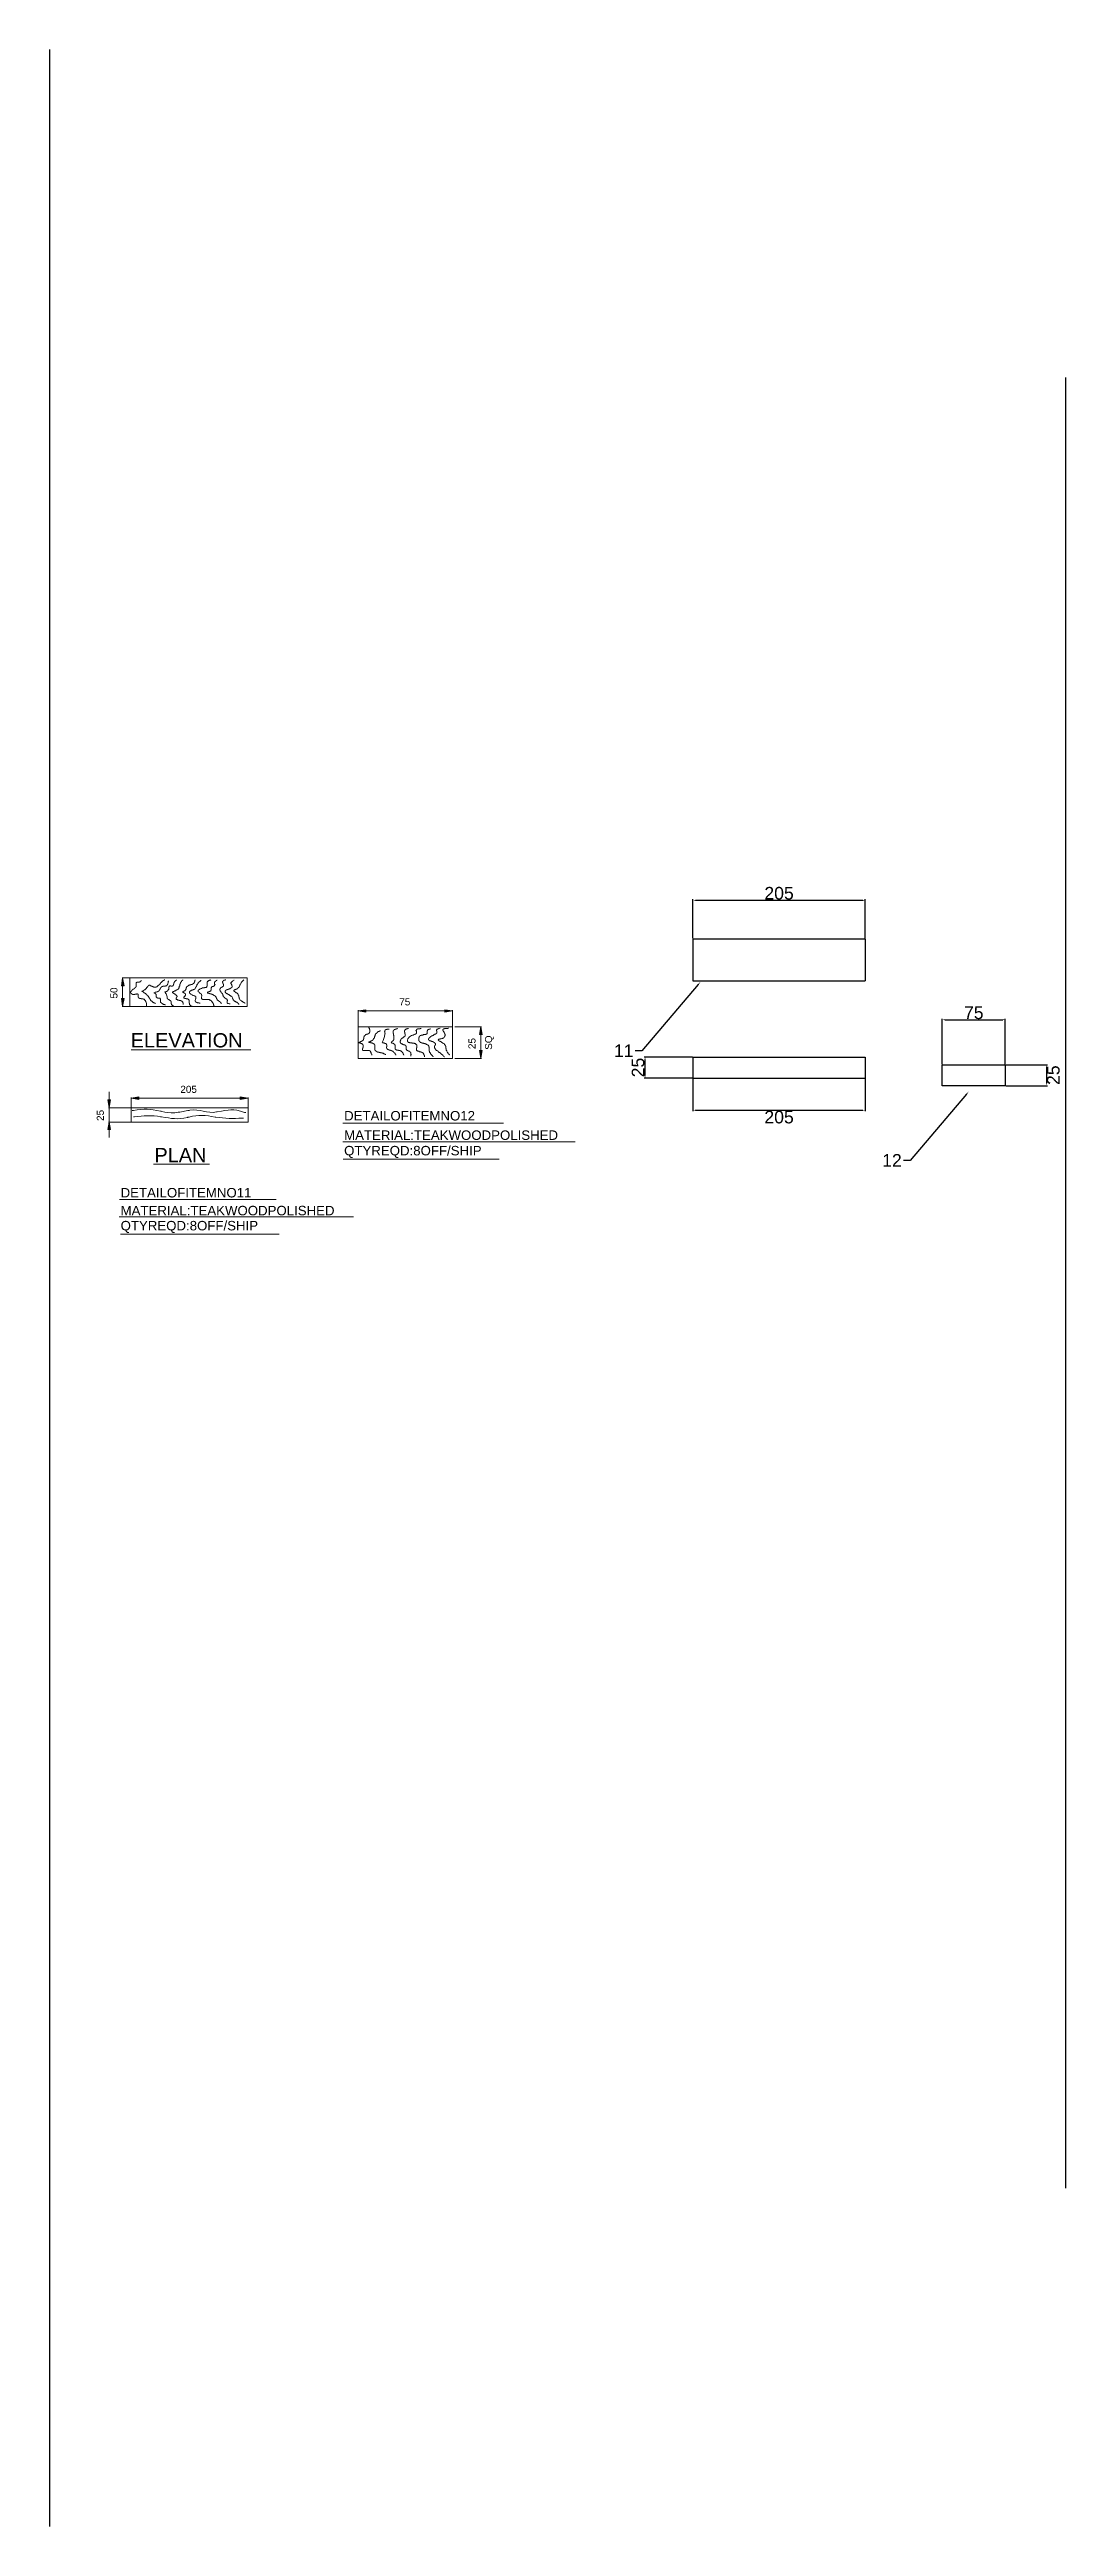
# Model space of a CAD drawing. Header units: millimetres. Extents: x -3009 to 55097, y -2803 to 5841.
# Drawn here: x 5436 to 6645, y 762 to 3711 of the extents above; entities that cross this region are included whole.
import ezdxf
from ezdxf import colors
from ezdxf.entities.mleader import LeaderData, LeaderLine
from ezdxf.math import Vec2, Vec3

# ---------------------------------------------------------------- set-up
doc = ezdxf.new("R2010")
doc.units = ezdxf.units.MM
for name, color, linetype in [('DIM', 10, 'Continuous'), ('PDF2_Geometry', 7, 'Continuous'), ('PDF2_Solid Fills', 7, 'Continuous'), ('PDF2_Text', 7, 'Continuous')]:
    doc.layers.add(name, color=color, linetype=linetype)
doc.styles.add('PDF F1', font='arial.ttf')
doc.styles.get("Standard").update_dxf_attribs({"font": 'arial.ttf', "height": 15})
doc.dimstyles.new('DIM', dxfattribs={"dimtxt": 15, "dimasz": 3, "dimexe": 1.25, "dimexo": 0.625, "dimtad": 2, "dimtoh": 1, "dimdec": 0, "dimtxsty": 'Standard', "dimcen": 2.5, "dimclrd": 1, "dimclre": 4, "dimclrt": 1, "dimadec": 0, "dimazin": 0, "dimtfac": 1, "dimtdec": 0, "dimtmove": 0, "dimatfit": 3, "dimfxl": 1, "dimtfillclr": 4, "dimarcsym": 0})

msp = doc.modelspace()

# ---------------------------------------------------------------- texts
at = {"layer": 'PDF2_Text', "char_height": 8.45, "attachment_point": 4, "rotation": 90, "style": 'PDF F1'}
for s, insert in [('50', (5512.9, 2581.1)), ('SQ', (5959.8, 2520)), ('25', (5939, 2520.9)), ('25', (5496.7, 2435.3))]:
    msp.add_mtext(s, dxfattribs=dict(at, insert=insert))
at = {"layer": 'PDF2_Text', "attachment_point": 4, "style": 'PDF F1'}
for s, insert, char_height in [('75', (5852.4, 2577), 8.45), ('ELEVATION', (5532.8, 2531.2), 16.98), ('205', (5591.9, 2472.9), 8.45), ('DETAILOFITEMNO12', (5786.8, 2441.4), 11.272), ('MATERIAL:TEAKWOODPOLISHED', (5786.8, 2418.3), 11.272), ('PLAN', (5561, 2394.7), 16.98), ('QTYREQD:8OFF/SHIP', (5786.8, 2398.4), 11.272), ('DETAILOFITEMNO11', (5520.8, 2349.8), 11.272), ('MATERIAL:TEAKWOODPOLISHED', (5520.8, 2328.5), 11.272), ('QTYREQD:8OFF/SHIP', (5520.8, 2309.1), 11.272)]:
    msp.add_mtext(s, dxfattribs=dict(at, insert=insert, char_height=char_height))

# ---------------------------------------------------------------- blocks, each defined once
blk = doc.blocks.new('*D28')
at = {"layer": 'Defpoints', "color": 0, "transparency": 16777216}
for p in [(6406.9, 2698), (6201.9, 2652.3), (6406.9, 2652.3)]:
    blk.add_point(p, dxfattribs=at)
at = {"layer": 'DIM', "color": 4, "lineweight": -2, "transparency": 16777216}
for p, q in [((6201.9, 2652.9), (6201.9, 2699.2)), ((6406.9, 2652.9), (6406.9, 2699.2))]:
    blk.add_line(p, q, dxfattribs=at)
at = {"layer": 'DIM', "color": 1, "lineweight": -2, "transparency": 16777216}
blk.add_line((6204.9, 2698), (6403.9, 2698), dxfattribs=at)
at = {"layer": 'DIM', "color": 1, "transparency": 16777216}
for points in [[(6204.9, 2698.5), (6204.9, 2697.5), (6201.9, 2698)], [(6403.9, 2698.5), (6403.9, 2697.5), (6406.9, 2698)]]:
    blk.add_solid(points, dxfattribs=at)
at = {"layer": 'DIM', "color": 1, "transparency": 16777216, "insert": (6304.4, 2706.3), "char_height": 15, "attachment_point": 5}
blk.add_mtext('205', dxfattribs=at)
blk = doc.blocks.new('*D29')
at = {"layer": 'Defpoints', "color": 0, "transparency": 16777216}
for p in [(6573.6, 2555.8), (6498.6, 2502.3), (6573.6, 2502.3)]:
    blk.add_point(p, dxfattribs=at)
at = {"layer": 'DIM', "color": 4, "lineweight": -2, "transparency": 16777216}
for p, q in [((6498.6, 2503), (6498.6, 2557)), ((6573.6, 2503), (6573.6, 2557))]:
    blk.add_line(p, q, dxfattribs=at)
at = {"layer": 'DIM', "color": 1, "lineweight": -2, "transparency": 16777216}
blk.add_line((6501.6, 2555.8), (6570.6, 2555.8), dxfattribs=at)
at = {"layer": 'DIM', "color": 1, "transparency": 16777216}
for points in [[(6501.6, 2556.3), (6501.6, 2555.3), (6498.6, 2555.8)], [(6570.6, 2556.3), (6570.6, 2555.3), (6573.6, 2555.8)]]:
    blk.add_solid(points, dxfattribs=at)
at = {"layer": 'DIM', "color": 1, "transparency": 16777216, "insert": (6536.1, 2564), "char_height": 15, "attachment_point": 5}
blk.add_mtext('75', dxfattribs=at)
blk = doc.blocks.new('*D30')
at = {"layer": 'Defpoints', "color": 0, "transparency": 16777216}
for p in [(6573.6, 2502.3), (6573.6, 2477.3), (6622.5, 2477.3)]:
    blk.add_point(p, dxfattribs=at)
at = {"layer": 'DIM', "color": 4, "lineweight": -2, "transparency": 16777216}
for p, q in [((6574.3, 2502.3), (6623.8, 2502.3)), ((6574.3, 2477.3), (6623.8, 2477.3))]:
    blk.add_line(p, q, dxfattribs=at)
at = {"layer": 'DIM', "color": 1, "lineweight": -2, "transparency": 16777216}
blk.add_line((6622.5, 2499.3), (6622.5, 2480.3), dxfattribs=at)
at = {"layer": 'DIM', "color": 1, "transparency": 16777216}
for points in [[(6622, 2499.3), (6623, 2499.3), (6622.5, 2502.3)], [(6622, 2480.3), (6623, 2480.3), (6622.5, 2477.3)]]:
    blk.add_solid(points, dxfattribs=at)
at = {"layer": 'DIM', "color": 1, "transparency": 16777216, "insert": (6630.8, 2489.8), "char_height": 15, "attachment_point": 5, "rotation": 90}
blk.add_mtext('25', dxfattribs=at)
blk = doc.blocks.new('*D31')
at = {"layer": 'Defpoints', "color": 0, "transparency": 16777216}
for p in [(6144.9, 2511.4), (6201.9, 2511.4), (6201.9, 2486.4)]:
    blk.add_point(p, dxfattribs=at)
at = {"layer": 'DIM', "color": 4, "lineweight": -2, "transparency": 16777216}
for p, q in [((6201.3, 2511.4), (6143.7, 2511.4)), ((6201.3, 2486.4), (6143.7, 2486.4))]:
    blk.add_line(p, q, dxfattribs=at)
at = {"layer": 'DIM', "color": 1, "lineweight": -2, "transparency": 16777216}
blk.add_line((6144.9, 2489.4), (6144.9, 2508.4), dxfattribs=at)
at = {"layer": 'DIM', "color": 1, "transparency": 16777216}
for points in [[(6144.4, 2508.4), (6145.4, 2508.4), (6144.9, 2511.4)], [(6144.4, 2489.4), (6145.4, 2489.4), (6144.9, 2486.4)]]:
    blk.add_solid(points, dxfattribs=at)
at = {"layer": 'DIM', "color": 1, "transparency": 16777216, "insert": (6136.6, 2498.9), "char_height": 15, "attachment_point": 5, "rotation": 90}
blk.add_mtext('25', dxfattribs=at)
blk = doc.blocks.new('*D32')
at = {"layer": 'Defpoints', "color": 0, "transparency": 16777216}
for p in [(6201.9, 2486.4), (6406.9, 2486.4), (6406.9, 2448.1)]:
    blk.add_point(p, dxfattribs=at)
at = {"layer": 'DIM', "color": 4, "lineweight": -2, "transparency": 16777216}
for p, q in [((6201.9, 2485.8), (6201.9, 2446.9)), ((6406.9, 2485.8), (6406.9, 2446.9))]:
    blk.add_line(p, q, dxfattribs=at)
at = {"layer": 'DIM', "color": 1, "lineweight": -2, "transparency": 16777216}
blk.add_line((6204.9, 2448.1), (6403.9, 2448.1), dxfattribs=at)
at = {"layer": 'DIM', "color": 1, "transparency": 16777216}
for points in [[(6204.9, 2448.6), (6204.9, 2447.6), (6201.9, 2448.1)], [(6403.9, 2448.6), (6403.9, 2447.6), (6406.9, 2448.1)]]:
    blk.add_solid(points, dxfattribs=at)
at = {"layer": 'DIM', "color": 1, "transparency": 16777216, "insert": (6304.4, 2439.8), "char_height": 15, "attachment_point": 5}
blk.add_mtext('205', dxfattribs=at)

# ---------------------------------------------------------------- dimensions: what is measured, and where the dimension line sits
at = {"layer": 'DIM'}
for base, p1, p2, picture, middle in [((6406.9, 2698), (6201.9, 2652.3), (6406.9, 2652.3), '*D28', (6304.4, 2706.3)), ((6573.6, 2555.8), (6498.6, 2502.3), (6573.6, 2502.3), '*D29', (6536.1, 2564)), ((6406.9, 2448.1), (6201.9, 2486.4), (6406.9, 2486.4), '*D32', (6304.4, 2439.8))]:
    dim = msp.add_linear_dim(base=base, p1=p1, p2=p2, dimstyle='DIM', dxfattribs=at)
    dim.commit()
    dim.dimension.update_dxf_attribs({"geometry": picture, "text_midpoint": middle})
for base, p1, p2, picture, middle in [((6144.9, 2511.4), (6201.9, 2486.4), (6201.9, 2511.4), '*D31', (6136.6, 2498.9)), ((6622.5, 2477.3), (6573.6, 2502.3), (6573.6, 2477.3), '*D30', (6630.8, 2489.8))]:
    dim = msp.add_linear_dim(base=base, p1=p1, p2=p2, angle=90, dimstyle='DIM', dxfattribs=at)
    dim.commit()
    dim.dimension.update_dxf_attribs({"geometry": picture, "text_midpoint": middle})

# ---------------------------------------------------------------- hatches: boundary and pattern name
at = {"layer": 'PDF2_Solid Fills', "transparency": 33554559}
for points in [[(5523.5, 2603.3), (5523.5, 2604.7), (5523.1, 2604.7), (5522.6, 2601), (5522.1, 2598.2), (5521.7, 2596.8), (5521.7, 2596.3), (5524.9, 2596.3), (5524.9, 2598.2), (5524.4, 2598.2), (5524.4, 2601), (5524, 2601), (5524, 2603.3)], [(5524.4, 2577.8), (5524.9, 2579.2), (5524.9, 2581.1), (5521.7, 2581.1), (5522.1, 2580.6), (5522.1, 2577.8), (5522.6, 2577.8), (5522.6, 2575.1), (5523.1, 2575.1), (5523.1, 2572.3), (5523.5, 2572.3), (5524, 2571.8), (5524, 2574.6)], [(5812.2, 2564.9), (5812.7, 2564.7), (5812.7, 2567.7), (5811.3, 2567.7), (5808.5, 2567.2), (5808, 2566.7), (5803.4, 2566.3), (5805.7, 2565.8), (5808.5, 2565.4)], [(5913.1, 2566.7), (5907.5, 2567.7), (5906.6, 2567.7), (5906.6, 2564.5), (5909.4, 2564.9), (5909.8, 2565.4), (5915.4, 2566.3)], [(5950.1, 2543.6), (5950.1, 2546.4), (5949.6, 2546.4), (5949.1, 2543.6), (5948.7, 2541.3), (5948.2, 2539.9), (5948.2, 2537.6), (5951.5, 2537.6), (5951.5, 2538.5), (5951, 2538.5), (5951, 2540.4), (5950.5, 2540.4), (5950.5, 2543.6)], [(5951, 2518.2), (5951.5, 2519.1), (5948.2, 2519.1), (5948.2, 2516.8), (5948.7, 2516.8), (5948.7, 2514), (5949.1, 2514), (5949.1, 2511.7), (5949.6, 2511.7), (5949.6, 2509.4), (5950.1, 2513.1), (5950.5, 2515.9)], [(5505.5, 2460.8), (5505.9, 2460.3), (5505.9, 2457.6), (5506.4, 2457.6), (5506.4, 2454.8), (5506.9, 2454.8), (5506.9, 2452.5), (5507.3, 2452.5), (5507.3, 2451.1), (5507.4, 2451.1), (5507.8, 2454.8), (5508.2, 2457.6), (5508.7, 2459.4), (5508.7, 2460.8)], [(5539.7, 2461.3), (5542.9, 2460.8), (5542.9, 2464), (5542, 2464), (5539.2, 2463.6), (5536.5, 2463.1), (5536, 2462.6), (5534.2, 2462.2)], [(5669.7, 2463.1), (5664.2, 2464), (5663.2, 2464), (5663.2, 2460.8), (5666.5, 2461.3), (5669.2, 2461.7), (5672.9, 2462.2), (5672, 2462.6)], [(5507.3, 2432.6), (5506.9, 2430.7), (5506.4, 2428.4), (5505.9, 2426.6), (5505.5, 2425.2), (5508.7, 2424.8), (5508.7, 2427), (5508.2, 2427), (5508.2, 2429.8), (5507.8, 2429.8), (5507.8, 2432.6)]]:
    msp.add_hatch(color=256, dxfattribs=at).paths.add_polyline_path(points)

# ---------------------------------------------------------------- linework, layer by layer
for p, q in [((5436.3, 3710.8), (5436.3, 762.1)), ((6645.2, 3320.4), (6645.2, 1164.9)), ((6201.9, 2652.3), (6406.9, 2652.3)), ((6201.9, 2652.3), (6201.9, 2602.3)), ((6406.9, 2652.3), (6406.9, 2602.3)), ((6201.9, 2602.3), (6406.9, 2602.3)), ((6201.9, 2511.4), (6406.9, 2511.4)), ((6201.9, 2511.4), (6201.9, 2486.4)), ((6406.9, 2511.4), (6406.9, 2486.4)), ((6201.9, 2486.4), (6406.9, 2486.4)), ((6498.6, 2502.3), (6573.6, 2502.3)), ((6498.6, 2477.3), (6498.6, 2502.3)), ((6573.6, 2477.3), (6498.6, 2477.3)), ((6573.6, 2502.3), (6573.6, 2477.3))]:
    msp.add_line(p, q)
at = {"layer": 'PDF2_Geometry', "lineweight": 13}
for points in [[(5521.7, 2596.3), (5524.9, 2596.3), (5523.1, 2605.6)], [(5531.8, 2571.4), (5531.8, 2605.6), (5671.6, 2605.6), (5671.6, 2571.4)], [(5521.7, 2581.1), (5524.9, 2581.1), (5523.1, 2571.4)], [(5812.7, 2567.7), (5812.7, 2564.9), (5803.4, 2566.3)], [(5906.6, 2567.7), (5906.6, 2564.9), (5915.8, 2566.3)], [(5803.4, 2509.8), (5803.4, 2547.3), (5915.8, 2547.3), (5915.8, 2509.8)], [(5947.8, 2538.1), (5951, 2538.1), (5949.6, 2547.3)], [(5947.8, 2519.1), (5951, 2519.1), (5949.6, 2509.8)], [(5505.5, 2460.3), (5508.7, 2460.3), (5507.3, 2451.1)], [(5542.5, 2464), (5542.5, 2460.8), (5533.2, 2462.6)], [(5533.2, 2434), (5533.2, 2451.1), (5672.5, 2451.1), (5672.5, 2434)], [(5663.2, 2464), (5663.2, 2460.8), (5672.5, 2462.6)], [(5505.5, 2425.2), (5508.7, 2425.2), (5507.3, 2434)]]:
    msp.add_lwpolyline(points, close=True, dxfattribs=at)
for points in [[(5531.4, 2605.6), (5522.6, 2605.6)], [(5523.1, 2596.3), (5523.1, 2581.1)], [(5536.9, 2585.7), (5535.5, 2585.7), (5535.1, 2585.7), (5535.1, 2586.2), (5534.6, 2586.2), (5534.2, 2586.2), (5534.2, 2586.6), (5533.7, 2586.6), (5533.7, 2587.1), (5533.2, 2587.1), (5533.2, 2587.6), (5532.8, 2587.6), (5532.8, 2588), (5532.3, 2588), (5532.3, 2588.5), (5531.8, 2588.5), (5532.3, 2588.9), (5532.8, 2588.9), (5532.8, 2589.4), (5533.2, 2589.4), (5533.2, 2589.9), (5533.7, 2589.9), (5533.7, 2590.3), (5534.2, 2590.3), (5534.2, 2590.8), (5534.6, 2590.8), (5534.6, 2591.3), (5535.1, 2591.3), (5535.1, 2591.7), (5535.5, 2591.7), (5535.5, 2592.2), (5536, 2592.2), (5536.5, 2592.2), (5536.5, 2592.6), (5536.9, 2592.6), (5536.9, 2593.1), (5537.4, 2593.1), (5537.9, 2593.6), (5538.3, 2593.6), (5538.3, 2594), (5538.8, 2594.5), (5538.8, 2595), (5539.2, 2595), (5539.2, 2595.4)], [(5539.2, 2596.3), (5539.2, 2597.7), (5539.2, 2599.1), (5539.2, 2599.6), (5539.2, 2600), (5539.7, 2600), (5540.2, 2600), (5540.2, 2600.5), (5540.6, 2600.5), (5541.1, 2600.5), (5542.5, 2600.5), (5543.4, 2600.5), (5543.4, 2601), (5543.9, 2601), (5544.3, 2601), (5544.3, 2601.4), (5544.8, 2601.4), (5544.8, 2601.9), (5545.3, 2602.4), (5545.3, 2602.8)], [(5551.7, 2593.6), (5552.2, 2594), (5552.2, 2594.5), (5552.7, 2594.5), (5552.7, 2595)], [(5553.1, 2595.4), (5553.1, 2595.9), (5553.6, 2595.9), (5553.6, 2596.3), (5554, 2596.3), (5554.5, 2596.8), (5555.4, 2596.8), (5555.9, 2596.8), (5555.9, 2596.3), (5556.4, 2596.3), (5556.8, 2596.3), (5557.3, 2596.3), (5557.3, 2595.9), (5557.8, 2595.9), (5558.2, 2595.9), (5558.2, 2595.4), (5558.7, 2595.4), (5559.1, 2595.4), (5559.1, 2595), (5559.6, 2595), (5560.1, 2595), (5560.5, 2594.5), (5561, 2594.5), (5561.5, 2594.5), (5562.4, 2594.5), (5562.8, 2594.5), (5563.3, 2594.5), (5563.3, 2595), (5563.8, 2595), (5564.2, 2595), (5564.2, 2595.4), (5564.7, 2595.4), (5564.7, 2595.9)], [(5578.1, 2601.9), (5577.6, 2601.9), (5577.6, 2601.4), (5577.6, 2601), (5577.6, 2600.5), (5577.6, 2600), (5577.6, 2599.6), (5577.2, 2599.1), (5577.2, 2598.7), (5577.2, 2598.2), (5576.7, 2598.2), (5576.7, 2597.7), (5576.7, 2597.3), (5576.3, 2597.3), (5576.3, 2596.8), (5575.8, 2596.8), (5575.8, 2596.3), (5575.3, 2596.3), (5574.9, 2596.3), (5574.4, 2596.3), (5574.4, 2595.9), (5573.9, 2595.9), (5573, 2595.9), (5572.1, 2595.9), (5571.2, 2595.9), (5571.2, 2595.4), (5570.7, 2595.4), (5570.2, 2595.4), (5569.8, 2595.4), (5569.8, 2595), (5569.3, 2595), (5569.3, 2594.5), (5568.9, 2594.5), (5568.9, 2594), (5568.4, 2593.6), (5568.4, 2593.1), (5567.9, 2593.1), (5567.9, 2592.6), (5567.9, 2592.2), (5567.5, 2592.2), (5567.5, 2591.7), (5567.5, 2591.3), (5567, 2591.3), (5567, 2590.8), (5566.5, 2590.3), (5566.1, 2590.3), (5566.1, 2589.9), (5565.6, 2589.9), (5565.6, 2589.4), (5565.2, 2589.4), (5564.7, 2589.4), (5564.7, 2588.9), (5564.2, 2588.9), (5563.8, 2588.9), (5563.3, 2588.5), (5562.8, 2588.5), (5562.4, 2588.5), (5561.9, 2588.5), (5561.5, 2588), (5561, 2588), (5560.5, 2588), (5561, 2588), (5561, 2587.6), (5561.5, 2587.6), (5561.9, 2587.1), (5562.4, 2587.1), (5562.4, 2586.6), (5562.8, 2586.6), (5562.8, 2586.2), (5563.3, 2585.7), (5563.3, 2585.2), (5563.3, 2584.8)], [(5566.5, 2597.3), (5566.5, 2597.7), (5567, 2597.7), (5567, 2598.2), (5567.5, 2598.2)], [(5567.9, 2599.1), (5568.4, 2599.1), (5568.4, 2599.6), (5568.9, 2600), (5569.3, 2600.5), (5569.8, 2601), (5570.2, 2601.4), (5570.7, 2601.4), (5570.7, 2601.9), (5571.2, 2601.9), (5571.2, 2602.4), (5571.6, 2602.4), (5572.1, 2602.4), (5572.1, 2602.8), (5572.6, 2602.8)], [(5573, 2603.3), (5573.5, 2603.3)], [(5578.1, 2594), (5578.1, 2594.5), (5578.1, 2595), (5578.6, 2595), (5578.6, 2595.4), (5578.6, 2595.9), (5579, 2595.9), (5579.5, 2596.3)], [(5580, 2596.3), (5580.4, 2596.3), (5580.4, 2595.9)], [(5581.3, 2595.9), (5582.3, 2595.9), (5582.7, 2595.9), (5582.7, 2596.3), (5583.2, 2596.3), (5583.2, 2596.8), (5583.7, 2596.8), (5583.7, 2597.3), (5583.7, 2597.7), (5583.7, 2598.2), (5584.1, 2598.2), (5584.1, 2598.7), (5584.1, 2599.1), (5584.1, 2599.6), (5584.6, 2599.6), (5584.6, 2600), (5584.6, 2600.5), (5585, 2600.5), (5585, 2601), (5585, 2601.4), (5585.5, 2601.4), (5585.5, 2601.9), (5586, 2601.9), (5586, 2602.4), (5586.4, 2602.4), (5586.9, 2602.4), (5586.9, 2602.8), (5587.4, 2602.8), (5587.4, 2603.3)], [(5593.8, 2602.4), (5593.4, 2601.9), (5593.4, 2601.4), (5592.9, 2601), (5592.9, 2600.5), (5592.4, 2600.5), (5592.4, 2600), (5592, 2600), (5592, 2599.6), (5592, 2599.1), (5591.5, 2599.1), (5591.5, 2598.7), (5591.5, 2598.2), (5591.1, 2598.2), (5591.1, 2597.7), (5591.1, 2597.3), (5591.1, 2596.8), (5591.1, 2596.3), (5591.1, 2595.9), (5590.6, 2595.9), (5590.6, 2595.4), (5590.6, 2595), (5590.6, 2594.5), (5590.6, 2594), (5590.1, 2593.6), (5590.1, 2593.1), (5590.1, 2592.6), (5589.7, 2592.6)], [(5594.8, 2603.3), (5594.8, 2602.8), (5594.3, 2602.8)], [(5594.3, 2588.9), (5594.8, 2588.9), (5594.8, 2589.4), (5595.2, 2589.4), (5595.7, 2589.4), (5595.7, 2589.9), (5596.1, 2589.9), (5596.6, 2589.9), (5596.6, 2590.3), (5597.1, 2590.3), (5597.5, 2590.3), (5597.5, 2590.8), (5598, 2590.8), (5598, 2591.3), (5598.5, 2591.7), (5598.5, 2592.2), (5598.9, 2592.6), (5598.9, 2593.1), (5598.9, 2593.6), (5599.4, 2594), (5599.4, 2594.5), (5599.4, 2595), (5599.8, 2595), (5599.8, 2595.4), (5600.3, 2595.4), (5600.3, 2595.9), (5600.8, 2595.9), (5600.8, 2596.3), (5601.2, 2596.3), (5601.7, 2596.3), (5601.7, 2596.8), (5602.2, 2596.8), (5602.6, 2596.8), (5603.1, 2597.3), (5603.6, 2597.3), (5604, 2597.3), (5604.5, 2597.3), (5604.5, 2597.7), (5604.9, 2597.7), (5605.4, 2597.7), (5605.9, 2597.7), (5605.9, 2598.2), (5606.3, 2598.2), (5606.8, 2598.2), (5606.8, 2598.7), (5607.3, 2598.7), (5607.3, 2599.1), (5607.7, 2599.1), (5608.2, 2599.6), (5608.2, 2600), (5608.6, 2600), (5608.6, 2600.5), (5608.6, 2601), (5608.6, 2601.4), (5609.1, 2601.4), (5609.1, 2601.9), (5609.1, 2602.4), (5609.1, 2602.8), (5609.6, 2602.8), (5609.6, 2603.3)], [(5616.5, 2602.4), (5616, 2602.4), (5616, 2601.9), (5615.6, 2601.9), (5615.1, 2601.4), (5614.7, 2601), (5613.7, 2600.5), (5613.7, 2600), (5613.3, 2600), (5613.3, 2599.6), (5613.3, 2599.1), (5612.8, 2599.1), (5612.8, 2598.7), (5612.3, 2598.7), (5612.3, 2598.2), (5611.9, 2597.7), (5611.4, 2597.3), (5611.4, 2596.8), (5611.4, 2596.3), (5611, 2596.3), (5611, 2595.9), (5611, 2595.4), (5610.5, 2595), (5610.5, 2594.5), (5610.5, 2594), (5610, 2594), (5610, 2593.6), (5609.6, 2593.1), (5609.6, 2592.6), (5609.1, 2592.6), (5609.1, 2592.2), (5608.6, 2592.2), (5608.2, 2592.2), (5608.2, 2591.7), (5607.7, 2591.7), (5607.3, 2591.3), (5606.8, 2591.3), (5606.3, 2591.3), (5606.3, 2590.8), (5605.9, 2590.8), (5605.4, 2590.8), (5604.9, 2590.8), (5604.9, 2590.3), (5604.5, 2590.3), (5604, 2590.3), (5603.6, 2589.9), (5603.1, 2589.9), (5603.1, 2589.4), (5602.6, 2589.4), (5602.6, 2588.9), (5602.6, 2588.5), (5602.6, 2588), (5602.6, 2587.6), (5603.1, 2587.6), (5603.1, 2587.1), (5603.6, 2587.1), (5603.6, 2586.6), (5604, 2586.6), (5604.5, 2586.2), (5604.9, 2586.2), (5605.4, 2585.7), (5605.9, 2585.2), (5606.3, 2585.2), (5606.8, 2585.2), (5606.8, 2584.8), (5607.3, 2584.8), (5607.7, 2584.8), (5608.2, 2584.3), (5608.6, 2584.3), (5609.1, 2584.3), (5609.1, 2583.9), (5609.6, 2583.9), (5610, 2583.9), (5610, 2583.4), (5610.5, 2583.4), (5610.5, 2582.9), (5610.5, 2582), (5610.5, 2581.5), (5610.5, 2581.1), (5610.5, 2580.6), (5610, 2580.6), (5610, 2580.2), (5610, 2579.7), (5609.6, 2579.2), (5609.6, 2578.8), (5609.6, 2578.3), (5609.6, 2577.8), (5610, 2577.8), (5610, 2577.4), (5610.5, 2576.9), (5611, 2576.9), (5611, 2576.5), (5611.4, 2576.5), (5611.9, 2576.5), (5612.3, 2576), (5612.8, 2576), (5613.3, 2576), (5613.7, 2576), (5614.2, 2576), (5614.2, 2575.5), (5615.1, 2575.5), (5615.6, 2575.5)], [(5623.9, 2596.3), (5623.9, 2595.9), (5623.4, 2595.9), (5623.4, 2595.4), (5623.4, 2595), (5623.4, 2594.5), (5623, 2594.5), (5622.5, 2594), (5622.1, 2594), (5621.6, 2594), (5620.7, 2594), (5620.7, 2593.6), (5620.2, 2593.6)], [(5624.4, 2601.4), (5624.4, 2601), (5623.9, 2601), (5623.9, 2600.5), (5623.9, 2600), (5623.9, 2599.6)], [(5623.9, 2598.7), (5623.9, 2598.2)], [(5623.9, 2597.7), (5623.9, 2596.8)], [(5628.1, 2603.3), (5627.6, 2602.8), (5627.1, 2602.8), (5626.7, 2602.8), (5626.2, 2602.4), (5625.8, 2602.4), (5625.3, 2602.4), (5625.3, 2601.9), (5624.8, 2601.9)], [(5633.2, 2597.3), (5632.7, 2596.8), (5632.7, 2596.3), (5632.2, 2596.3), (5632.2, 2595.9), (5631.8, 2595.9), (5631.3, 2595.9), (5630.8, 2595.4), (5630.4, 2595.4), (5629.9, 2595.4), (5629.9, 2595), (5629.5, 2595), (5629, 2594.5), (5629, 2594), (5628.5, 2593.6)], [(5635.9, 2602.8), (5635.5, 2602.8), (5635.5, 2602.4), (5635, 2602.4), (5634.5, 2602.4), (5634.1, 2601.9), (5633.6, 2601.9), (5633.6, 2601.4), (5633.2, 2601.4), (5633.2, 2601), (5632.7, 2601), (5632.7, 2600.5), (5632.7, 2599.1), (5632.7, 2598.7), (5632.7, 2598.2), (5632.7, 2597.7), (5633.2, 2597.7)], [(5646.1, 2603.3), (5645.7, 2603.3), (5645.2, 2603.3), (5645.2, 2602.8), (5644.7, 2602.8), (5644.3, 2602.8), (5643.8, 2602.8), (5643.8, 2602.4), (5643.3, 2602.4), (5642.9, 2601.9), (5642.4, 2601.9), (5642.4, 2601.4), (5641.9, 2601.4), (5641.9, 2601), (5641.9, 2600.5), (5641.9, 2600), (5642.4, 2600), (5642.4, 2599.6), (5642.4, 2599.1), (5642.9, 2599.1), (5642.9, 2598.7), (5642.9, 2598.2), (5643.3, 2598.2), (5643.3, 2597.7), (5643.3, 2597.3), (5643.3, 2596.8), (5643.3, 2596.3), (5643.3, 2595.9), (5642.9, 2595.9), (5642.9, 2595.4), (5642.4, 2595.4), (5641.9, 2595), (5641.5, 2595), (5641.5, 2594.5), (5641, 2594.5), (5641, 2594), (5640.6, 2594), (5640.1, 2594), (5640.1, 2593.6), (5639.6, 2593.6), (5639.6, 2593.1), (5639.2, 2593.1), (5639.2, 2592.6), (5638.7, 2592.6), (5638.7, 2592.2), (5638.7, 2591.3), (5638.7, 2590.8), (5639.2, 2590.8), (5639.2, 2590.3), (5639.2, 2589.9), (5639.6, 2589.9), (5639.6, 2589.4), (5640.1, 2589.4), (5640.1, 2588.9), (5640.6, 2588.5), (5641, 2588), (5641, 2587.6), (5641.5, 2587.6), (5641.5, 2587.1), (5641.9, 2587.1), (5641.9, 2586.6), (5641.9, 2586.2), (5642.4, 2586.2), (5642.4, 2585.7), (5642.4, 2585.2), (5642.9, 2584.8), (5642.9, 2584.3), (5642.9, 2583.9), (5642.9, 2583.4), (5643.3, 2583.4)], [(5655.8, 2602.8), (5655.4, 2602.8), (5654.9, 2602.4), (5654.4, 2601.9), (5654, 2601.9), (5653.5, 2601.4), (5653.1, 2601), (5652.6, 2600.5), (5652.6, 2600), (5652.1, 2600), (5652.1, 2598.7), (5652.6, 2598.7), (5652.6, 2598.2), (5652.6, 2597.7), (5653.1, 2597.3), (5653.1, 2596.8), (5653.1, 2596.3), (5653.5, 2596.3), (5653.5, 2595.9), (5653.5, 2595), (5653.5, 2594.5), (5653.1, 2594.5), (5653.1, 2594), (5652.6, 2594), (5652.6, 2593.6), (5652.1, 2593.6), (5651.7, 2593.1), (5651.2, 2593.1), (5650.7, 2592.6), (5650.3, 2592.6), (5649.8, 2592.6), (5649.8, 2592.2), (5649.4, 2592.2), (5648.9, 2592.2), (5648.9, 2591.7), (5648.4, 2591.7), (5648, 2591.7), (5647.5, 2591.7), (5647.5, 2591.3), (5647, 2591.3), (5646.6, 2591.3), (5646.6, 2590.8), (5646.1, 2590.8), (5645.7, 2590.3), (5645.2, 2589.9), (5645.2, 2589.4), (5645.2, 2588.9), (5645.2, 2588.5)], [(5665.5, 2601.4), (5665.1, 2601), (5664.6, 2600.5), (5664.6, 2600), (5664.2, 2600), (5664.2, 2599.6), (5663.7, 2599.1), (5663.7, 2598.7), (5663.2, 2598.2), (5663.2, 2597.7), (5663.2, 2597.3), (5662.8, 2597.3), (5662.8, 2596.8), (5662.8, 2596.3), (5662.3, 2596.3), (5662.3, 2595.9), (5662.3, 2595.4), (5661.8, 2595.4), (5661.8, 2595), (5661.8, 2594.5), (5661.4, 2594.5), (5661.4, 2594), (5660.9, 2594), (5660.5, 2593.1), (5660, 2593.1), (5660, 2592.6), (5659.5, 2592.6), (5659.1, 2592.6), (5659.1, 2592.2), (5658.6, 2592.2), (5658.1, 2592.2), (5658.1, 2591.7), (5657.7, 2591.7), (5657.2, 2591.7), (5656.8, 2591.3), (5656.3, 2591.3), (5655.8, 2591.3), (5655.8, 2590.8)], [(5667.4, 2603.3), (5666.9, 2602.8), (5666, 2601.9)], [(5531.4, 2571.4), (5522.6, 2571.4)], [(5537.9, 2585.7), (5537.9, 2586.2), (5538.3, 2586.2), (5538.8, 2586.2), (5539.2, 2586.2), (5539.7, 2586.2), (5540.2, 2586.6)], [(5541.1, 2586.6), (5541.1, 2586.2), (5541.6, 2586.2), (5541.6, 2584.8)], [(5541.6, 2583.9), (5541.6, 2583.4), (5541.6, 2582.9), (5541.6, 2582.5), (5542, 2582.5), (5542.5, 2582), (5542.5, 2581.5), (5542.9, 2581.5), (5543.4, 2581.5), (5543.4, 2581.1), (5543.9, 2581.1), (5544.3, 2581.1), (5544.8, 2581.1), (5545.3, 2581.1), (5545.3, 2580.6), (5545.7, 2580.6), (5546.2, 2580.6), (5546.6, 2580.6), (5547.1, 2580.6), (5547.6, 2580.6), (5547.6, 2580.2), (5548, 2580.2), (5548.5, 2580.2), (5549, 2580.2)], [(5549.4, 2591.3), (5549, 2591.3), (5549, 2590.8), (5548.5, 2590.8), (5548, 2590.3), (5547.6, 2590.3), (5547.1, 2589.9), (5546.6, 2589.9), (5546.2, 2589.4), (5546.6, 2589.4)], [(5547.6, 2588.9), (5547.6, 2588.5), (5548, 2588.5), (5548.5, 2588.5), (5548.5, 2588), (5549, 2588), (5549.4, 2588), (5549.4, 2587.6), (5549.9, 2587.6), (5549.9, 2587.1), (5550.3, 2587.1), (5550.8, 2586.6), (5551.3, 2586.2), (5551.7, 2586.2), (5552.2, 2585.2), (5552.7, 2585.2), (5552.7, 2584.8), (5553.1, 2584.8), (5553.1, 2584.3), (5553.6, 2583.9), (5554, 2583.4), (5554, 2582.9), (5554.5, 2582.9), (5554.5, 2582.5), (5554.5, 2582), (5555, 2582), (5555, 2581.5), (5555, 2581.1), (5555.4, 2581.1), (5555.4, 2580.6), (5555.4, 2580.2), (5555.9, 2580.2), (5555.9, 2579.7), (5556.4, 2579.7)], [(5549.9, 2591.7), (5550.3, 2591.7), (5550.3, 2592.2)], [(5551.3, 2592.6), (5551.3, 2593.1)], [(5551.7, 2573.7), (5551.7, 2573.7)], [(5551.7, 2571.8), (5551.7, 2571.4)], [(5556.8, 2578.8), (5557.3, 2578.3), (5557.3, 2577.8), (5557.8, 2577.8), (5558.2, 2577.8), (5558.2, 2577.4), (5558.7, 2577.4), (5558.7, 2576.9), (5559.1, 2576.9), (5559.6, 2576.5), (5560.1, 2576.5)], [(5561, 2576), (5561, 2575.5), (5561.5, 2575.5), (5561.9, 2575.5), (5561.9, 2575.1), (5562.4, 2575.1)], [(5563.3, 2583.9), (5563.3, 2582.5), (5563.8, 2582.5), (5563.8, 2582), (5564.2, 2582), (5564.7, 2582), (5564.7, 2581.5)], [(5566.5, 2581.5), (5567.5, 2581.5), (5567.9, 2581.1), (5567.9, 2580.6), (5568.4, 2580.2)], [(5568.4, 2579.7), (5568.4, 2579.2)], [(5568.4, 2577.4), (5568.4, 2576.9), (5568.4, 2576.5), (5568.9, 2576.5), (5568.9, 2576), (5569.3, 2576), (5569.3, 2575.5), (5569.8, 2575.5), (5569.8, 2575.1), (5570.2, 2575.1), (5570.7, 2574.6), (5571.2, 2574.6), (5571.6, 2574.6), (5571.6, 2574.1), (5572.1, 2574.1), (5572.6, 2574.1), (5573, 2574.1), (5573.5, 2574.1), (5573.5, 2573.7), (5573.9, 2573.7), (5574.4, 2573.7)], [(5578.1, 2592.6), (5578.1, 2591.7), (5577.6, 2591.7), (5577.6, 2591.3), (5577.6, 2590.8), (5577.2, 2590.8), (5577.2, 2590.3), (5576.7, 2590.3), (5576.7, 2589.9), (5576.3, 2589.9), (5575.8, 2589.9), (5575.8, 2589.4), (5575.3, 2589.4), (5574.9, 2589.4), (5574.9, 2588.9), (5574.4, 2588.9), (5573.9, 2588.9), (5573.5, 2588.9), (5573.5, 2588.5), (5573.9, 2588.5)], [(5576.3, 2582), (5576.3, 2581.5), (5576.3, 2581.1), (5576.7, 2581.1), (5576.7, 2580.6), (5577.2, 2580.6), (5577.2, 2580.2), (5577.6, 2580.2), (5577.6, 2579.7), (5578.1, 2579.7), (5578.6, 2579.7), (5578.6, 2579.2), (5579, 2579.2), (5579.5, 2579.2), (5579.5, 2578.8), (5580, 2578.8), (5580, 2578.3), (5580.4, 2578.3), (5580.4, 2577.8), (5580.4, 2577.4), (5580.9, 2577.4), (5580.9, 2576.9)], [(5580.9, 2576), (5580.9, 2575.5), (5580.9, 2575.1), (5580.9, 2574.6), (5581.3, 2574.6), (5581.3, 2574.1), (5581.3, 2573.7), (5581.8, 2573.7)], [(5584.1, 2589.4), (5583.7, 2589.4), (5583.2, 2588.9), (5582.7, 2588.9), (5582.7, 2588.5), (5582.7, 2588), (5583.2, 2588), (5583.2, 2587.6), (5583.7, 2587.6), (5583.7, 2587.1), (5584.1, 2587.1), (5584.6, 2587.1), (5584.6, 2586.6), (5585, 2586.6), (5585.5, 2586.2), (5586, 2586.2), (5586, 2585.7), (5586.4, 2585.7), (5586.4, 2585.2), (5586.9, 2585.2), (5587.4, 2585.2), (5587.4, 2584.8), (5587.8, 2584.3), (5587.8, 2583.9), (5588.3, 2583.9), (5588.3, 2582.9), (5587.8, 2582.9), (5587.8, 2582.5), (5587.4, 2582), (5586.9, 2581.5), (5586.9, 2581.1), (5586.9, 2580.2), (5587.4, 2579.7), (5587.8, 2579.7), (5588.3, 2579.7), (5588.7, 2579.7), (5588.7, 2579.2), (5589.2, 2579.2), (5589.7, 2579.2), (5590.1, 2579.2), (5590.6, 2579.2), (5590.6, 2578.8), (5591.1, 2578.8)], [(5582.7, 2572.8), (5582.7, 2572.3), (5583.2, 2572.3), (5583.7, 2571.8), (5584.1, 2571.8), (5584.1, 2571.4)], [(5588.7, 2591.7), (5588.3, 2591.7), (5588.3, 2591.3), (5587.8, 2591.3), (5587.4, 2591.3), (5587.4, 2590.8), (5586.9, 2590.8), (5586.4, 2590.8), (5586.4, 2590.3), (5586, 2590.3), (5585.5, 2590.3)], [(5592, 2578.8), (5592.4, 2578.8), (5592.4, 2578.3), (5592.9, 2578.3), (5593.4, 2578.3), (5593.4, 2577.8), (5593.8, 2577.8), (5594.8, 2576.9), (5594.8, 2576.5), (5594.8, 2576), (5595.2, 2576), (5595.2, 2575.5), (5595.2, 2574.1)], [(5594.3, 2588.9), (5594.3, 2588.9)], [(5595.2, 2588.5), (5595.7, 2588.5), (5595.7, 2588), (5596.1, 2588), (5596.6, 2588), (5596.6, 2587.6), (5597.1, 2587.6), (5597.1, 2587.1), (5597.5, 2587.1), (5597.5, 2586.6), (5598, 2586.6), (5598, 2586.2)], [(5598, 2585.2), (5597.5, 2584.8), (5597.5, 2584.3), (5597.1, 2583.9), (5597.1, 2583.4), (5596.6, 2583.4), (5596.6, 2582.9), (5596.1, 2582.9), (5596.1, 2582.5)], [(5596.1, 2582), (5596.1, 2581.5), (5596.6, 2581.5), (5597.1, 2581.5), (5597.1, 2581.1), (5597.5, 2581.1), (5598, 2581.1), (5598.5, 2581.1), (5598.9, 2581.1), (5598.9, 2580.6), (5599.4, 2580.6), (5599.8, 2580.6), (5600.3, 2580.6), (5600.8, 2580.6), (5600.8, 2580.2), (5601.2, 2580.2), (5601.7, 2580.2), (5601.7, 2579.7), (5602.2, 2579.2), (5602.2, 2578.8), (5602.2, 2578.3), (5602.2, 2576.9)], [(5602.2, 2575.5), (5602.6, 2575.5), (5602.6, 2574.6), (5602.6, 2574.1), (5603.1, 2573.7), (5603.1, 2573.2), (5603.6, 2573.2), (5604, 2572.8), (5604.5, 2572.8), (5604.5, 2572.3), (5604.9, 2572.3), (5604.9, 2571.8), (5605.4, 2571.8), (5605.9, 2571.8), (5605.9, 2571.4), (5606.3, 2571.4)], [(5613.3, 2590.8), (5613.3, 2590.3), (5613.3, 2589.9), (5613.3, 2589.4), (5613.3, 2588.9), (5613.7, 2588.9), (5614.2, 2588.5), (5614.7, 2588), (5615.1, 2587.6), (5615.6, 2587.6), (5615.6, 2587.1), (5616, 2587.1), (5616.5, 2586.6), (5616.5, 2586.2), (5617, 2586.2), (5617, 2585.7), (5617, 2585.2), (5617.4, 2585.2)], [(5614.7, 2591.7), (5614.2, 2591.7), (5613.7, 2591.3)], [(5619.3, 2593.6), (5618.8, 2593.6), (5618.4, 2593.6), (5617.9, 2593.6), (5617.4, 2593.1), (5617, 2593.1), (5616.5, 2593.1), (5616, 2592.6), (5615.6, 2592.6)], [(5617, 2582.9), (5617, 2582.5), (5617, 2582), (5617, 2581.5), (5617, 2581.1), (5617.4, 2580.6), (5617.4, 2580.2), (5617.9, 2580.2), (5618.4, 2580.2), (5618.4, 2579.7), (5619.3, 2579.7)], [(5617.4, 2584.3), (5617.4, 2583.9)], [(5620.2, 2579.7), (5620.7, 2579.7)], [(5621.6, 2579.7), (5622.1, 2579.7), (5622.5, 2579.7), (5624.4, 2579.7)], [(5628.5, 2591.7), (5628.5, 2591.3), (5628.5, 2590.8), (5628.1, 2590.8), (5628.1, 2590.3), (5627.6, 2589.9), (5627.1, 2589.9), (5627.1, 2589.4), (5626.7, 2589.4), (5626.2, 2589.4), (5626.2, 2588.9), (5625.8, 2588.9), (5625.3, 2588.9), (5624.8, 2588.9), (5624.8, 2588.5), (5624.4, 2588.5), (5624.4, 2588), (5624.4, 2587.6), (5624.8, 2587.6), (5625.3, 2587.6), (5625.8, 2587.6), (5625.8, 2587.1), (5626.2, 2587.1), (5626.7, 2587.1), (5627.1, 2587.1), (5627.1, 2586.6), (5627.6, 2586.6), (5628.1, 2586.6), (5628.5, 2586.6), (5628.5, 2586.2), (5629, 2586.2), (5629.5, 2586.2), (5629.9, 2586.2), (5629.9, 2585.7), (5630.4, 2585.7), (5630.8, 2585.7), (5630.8, 2585.2), (5631.3, 2585.2), (5631.8, 2585.2), (5631.8, 2584.8), (5632.2, 2584.8), (5632.7, 2584.8), (5632.7, 2584.3), (5633.2, 2584.3), (5633.2, 2583.9), (5633.6, 2583.9), (5633.6, 2583.4), (5634.1, 2582.9), (5634.5, 2582.9), (5634.5, 2582.5), (5634.5, 2582), (5635, 2582), (5635, 2581.5), (5635, 2581.1), (5635.5, 2580.6), (5635.5, 2580.2), (5635.9, 2580.2), (5635.9, 2579.7), (5635.9, 2579.2), (5636.4, 2579.2), (5636.4, 2578.8), (5636.9, 2578.8)], [(5625.3, 2579.7), (5625.8, 2579.7), (5626.2, 2579.7), (5626.7, 2579.7), (5626.7, 2579.2), (5627.1, 2579.2), (5627.6, 2579.2), (5628.1, 2578.8), (5628.5, 2578.8), (5628.5, 2578.3), (5629, 2578.3), (5629, 2577.8), (5629.5, 2577.4), (5629.9, 2577.4), (5629.9, 2576.9), (5629.9, 2576.5), (5630.4, 2576.5), (5630.4, 2576), (5630.4, 2575.5), (5630.8, 2575.5), (5630.8, 2575.1), (5630.8, 2574.6), (5631.3, 2574.6), (5631.3, 2574.1), (5631.3, 2573.7), (5631.8, 2573.2), (5631.8, 2572.8), (5631.8, 2572.3), (5632.2, 2571.8), (5632.2, 2571.4)], [(5628.5, 2593.1), (5628.5, 2592.6)], [(5637.3, 2578.3), (5637.8, 2578.3), (5637.8, 2577.8), (5638.2, 2577.8), (5638.2, 2577.4), (5638.7, 2577.4), (5639.2, 2576.9), (5639.6, 2576.9), (5639.6, 2576.5), (5640.1, 2576.5), (5640.1, 2576)], [(5641, 2575.5), (5641, 2575.1)], [(5643.3, 2582.9), (5643.8, 2582.9), (5643.8, 2582.5), (5644.3, 2582.5), (5644.3, 2582), (5644.7, 2582), (5644.7, 2581.5), (5645.2, 2581.5), (5645.7, 2581.5), (5645.7, 2581.1), (5646.1, 2581.1), (5646.6, 2580.6), (5647, 2580.6), (5647, 2580.2), (5647.5, 2580.2), (5647.5, 2579.7), (5647.5, 2579.2), (5648, 2579.2), (5648, 2578.3), (5647.5, 2578.3), (5647.5, 2577.8), (5647.5, 2577.4), (5647.5, 2576.9), (5647.5, 2576), (5647.5, 2575.5), (5648, 2575.5), (5648, 2575.1), (5648.4, 2575.1), (5648.9, 2575.1), (5649.4, 2575.1), (5649.8, 2574.6), (5650.3, 2574.6), (5651.2, 2574.6)], [(5646.1, 2588), (5646.1, 2587.6), (5646.6, 2587.6), (5646.6, 2587.1), (5647, 2587.1)], [(5647.5, 2586.6), (5648, 2586.6), (5648.4, 2586.2), (5648.9, 2586.2), (5648.9, 2585.7), (5649.4, 2585.7), (5649.8, 2585.7), (5649.8, 2585.2), (5650.3, 2585.2), (5650.7, 2584.8), (5651.2, 2584.8), (5651.7, 2584.3), (5652.1, 2583.9), (5652.6, 2583.9), (5652.6, 2583.4), (5653.1, 2583.4), (5653.1, 2582.9), (5653.5, 2582.9), (5653.5, 2582.5), (5654, 2582), (5654, 2581.5), (5654, 2581.1), (5654.4, 2581.1), (5654.4, 2580.6), (5654.4, 2580.2), (5654.9, 2580.2), (5654.9, 2579.7), (5654.9, 2579.2), (5655.4, 2579.2), (5655.4, 2578.8), (5655.8, 2578.8), (5655.8, 2578.3), (5656.3, 2577.8), (5656.8, 2577.8), (5657.2, 2577.4), (5657.7, 2577.4), (5658.1, 2577.4), (5658.1, 2576.9), (5658.6, 2576.9), (5659.1, 2576.9), (5659.5, 2576.5), (5660, 2576.5), (5660.5, 2575.5), (5660.9, 2575.5), (5660.9, 2575.1), (5660.9, 2574.6), (5661.4, 2574.6), (5661.4, 2574.1)], [(5655.4, 2590.3), (5655.4, 2589.9), (5655.8, 2589.9), (5655.8, 2589.4), (5656.3, 2589.4), (5656.8, 2589.4), (5656.8, 2588.9), (5657.2, 2588.9), (5657.2, 2588.5), (5657.7, 2588.5), (5658.1, 2588.5), (5658.1, 2588), (5658.6, 2588), (5659.1, 2588), (5659.1, 2587.6)], [(5660, 2587.1), (5660.5, 2586.6), (5660.5, 2586.2), (5660.9, 2586.2), (5660.9, 2585.7), (5660.9, 2585.2), (5661.4, 2584.8), (5661.4, 2583.9), (5661.4, 2583.4), (5661.4, 2582.5), (5661.8, 2582.5), (5661.8, 2582), (5661.8, 2581.5), (5661.8, 2581.1), (5662.3, 2581.1), (5662.3, 2580.6), (5662.3, 2580.2), (5662.8, 2580.2), (5662.8, 2579.7), (5663.2, 2579.2), (5664.2, 2578.8), (5664.2, 2578.3), (5664.6, 2578.3), (5664.6, 2577.8), (5665.1, 2577.8), (5665.5, 2577.4), (5666, 2577.4), (5666.5, 2576.9), (5666.9, 2576.9), (5666.9, 2576.5), (5667.4, 2576.5), (5667.9, 2576.5), (5667.9, 2576), (5668.3, 2576), (5668.8, 2576), (5668.8, 2575.5), (5669.2, 2575.5)], [(5803.4, 2547.8), (5803.4, 2567.2)], [(5812.7, 2566.3), (5906.6, 2566.3)], [(5915.8, 2547.8), (5915.8, 2567.2)], [(5807.6, 2527.4), (5807.1, 2527.4), (5806.6, 2527.4), (5806.6, 2527.9), (5806.2, 2527.9), (5805.7, 2527.9), (5805.3, 2527.9), (5804.8, 2528.3), (5804.3, 2528.3), (5803.9, 2528.3), (5803.4, 2528.3), (5803.9, 2528.3), (5803.9, 2528.8), (5804.3, 2528.8), (5804.8, 2528.8), (5805.3, 2528.8), (5805.3, 2529.3), (5805.7, 2529.3), (5806.2, 2529.3), (5806.6, 2529.7), (5807.1, 2529.7), (5807.6, 2529.7), (5807.6, 2530.2), (5808, 2530.2), (5808, 2530.7), (5808.5, 2530.7), (5809, 2531.1), (5809.4, 2531.6), (5809.4, 2532), (5809.9, 2532), (5809.9, 2532.5), (5809.9, 2533), (5810.3, 2533), (5810.3, 2533.4), (5810.3, 2533.9), (5810.3, 2534.4), (5810.3, 2534.8), (5810.3, 2535.3), (5810.8, 2535.3), (5810.8, 2535.7), (5810.8, 2536.2), (5810.8, 2536.7), (5811.3, 2536.7), (5811.3, 2537.1), (5811.7, 2537.1), (5811.7, 2537.6), (5812.2, 2537.6), (5812.2, 2538.1), (5812.7, 2538.1), (5813.1, 2538.1), (5813.6, 2538.1), (5813.6, 2538.5), (5814, 2538.5), (5814.5, 2538.5), (5815, 2538.5), (5815, 2539), (5815.4, 2539), (5815.9, 2539), (5815.9, 2539.4), (5816.4, 2539.4), (5816.4, 2539.9), (5816.8, 2539.9), (5816.8, 2540.4), (5816.8, 2540.8), (5817.3, 2540.8), (5817.3, 2541.3), (5817.3, 2541.8)], [(5817.3, 2543.1), (5817.3, 2543.6), (5817.3, 2544.1), (5816.8, 2544.1), (5816.8, 2544.5), (5816.8, 2545), (5816.8, 2545.5), (5816.8, 2545.9), (5816.4, 2545.9), (5816.4, 2546.4), (5816.4, 2546.8), (5816.4, 2547.3)], [(5818.7, 2530.2), (5819.1, 2530.7), (5819.6, 2530.7), (5819.6, 2531.1), (5820.1, 2531.1), (5820.5, 2531.1), (5820.5, 2531.6), (5821, 2531.6), (5821, 2532), (5821.5, 2532), (5821.5, 2532.5), (5821.9, 2532.5), (5821.9, 2533), (5821.9, 2533.4), (5822.4, 2533.4), (5822.4, 2533.9), (5822.4, 2534.4), (5822.8, 2534.4), (5822.8, 2534.8), (5822.8, 2535.3), (5823.3, 2535.7), (5823.3, 2536.2), (5823.3, 2536.7), (5823.8, 2537.1), (5823.8, 2537.6), (5823.8, 2538.1), (5824.2, 2538.1), (5824.2, 2538.5), (5824.2, 2539), (5824.7, 2539), (5824.7, 2539.4), (5825.2, 2539.4), (5825.2, 2539.9), (5825.6, 2539.9), (5825.6, 2540.4), (5826.1, 2540.4), (5826.1, 2540.8), (5826.5, 2540.8), (5827, 2541.3), (5827.5, 2541.3), (5827.5, 2541.8), (5827.9, 2541.8), (5828.4, 2541.8), (5828.4, 2542.2), (5828.9, 2542.2), (5829.3, 2542.2), (5829.3, 2542.7), (5829.8, 2542.7), (5830.2, 2542.7)], [(5835.3, 2539.9), (5835.3, 2540.8), (5835.3, 2541.8), (5834.9, 2541.8), (5834.9, 2542.2), (5835.3, 2542.2), (5835.3, 2542.7), (5835.3, 2543.1), (5835.8, 2543.6), (5836.3, 2543.6), (5836.3, 2544.1), (5836.7, 2544.1), (5837.2, 2544.1), (5837.6, 2544.1), (5838.1, 2544.5), (5838.6, 2544.5), (5839, 2544.5)], [(5840, 2544.5), (5840.4, 2544.5)], [(5846, 2535.3), (5846, 2535.7), (5846, 2536.2), (5846, 2536.7), (5846, 2537.1), (5845.5, 2537.6), (5845.5, 2538.1), (5845.5, 2538.5), (5845.5, 2539), (5845.5, 2539.4), (5845, 2539.4), (5845, 2539.9), (5845, 2540.8), (5845, 2541.3), (5845, 2542.2), (5845, 2542.7), (5845.5, 2542.7), (5845.5, 2543.1), (5846, 2543.1)], [(5846.4, 2544.1), (5846.9, 2544.1), (5847.4, 2544.1), (5847.4, 2544.5), (5847.8, 2544.5), (5848.3, 2544.5), (5848.7, 2544.5), (5848.7, 2545), (5849.2, 2545), (5849.7, 2545), (5850.1, 2545), (5850.6, 2545.5)], [(5863.6, 2545.5), (5863.1, 2545.5), (5862.6, 2545.5), (5862.2, 2545.5), (5862.2, 2545), (5861.7, 2545), (5861.2, 2545), (5860.8, 2544.5), (5860.3, 2544.5), (5859.9, 2544.1), (5859.4, 2544.1), (5859.4, 2543.6), (5858.9, 2543.6), (5858.9, 2543.1), (5858.5, 2542.7), (5858.5, 2542.2), (5858.5, 2541.8), (5858.5, 2541.3), (5858.5, 2540.8), (5858.9, 2540.8), (5858.9, 2540.4), (5858.9, 2539.9), (5858.9, 2539.4), (5858.9, 2539), (5859.4, 2539), (5859.4, 2538.5), (5859.4, 2538.1), (5859.4, 2537.1), (5859.4, 2536.7), (5859.4, 2536.2), (5858.9, 2536.2), (5858.9, 2535.7), (5858.5, 2535.7), (5858.5, 2535.3), (5858, 2535.3), (5857.5, 2535.3), (5857.5, 2534.8), (5857.1, 2534.8), (5856.6, 2534.4)], [(5865.9, 2536.2), (5865.4, 2536.2), (5865.4, 2535.7), (5864.9, 2535.7), (5864.9, 2535.3), (5864.5, 2535.3), (5864, 2534.8), (5864, 2534.4), (5863.6, 2534.4), (5863.6, 2533.9), (5863.1, 2533.9), (5863.1, 2533.4), (5862.6, 2533), (5862.6, 2532.5), (5862.2, 2532), (5862.2, 2531.6), (5862.2, 2531.1), (5862.2, 2530.7), (5862.2, 2530.2), (5862.2, 2529.7), (5862.6, 2529.7), (5862.6, 2529.3), (5863.1, 2529.3), (5863.1, 2528.8), (5863.6, 2528.8), (5864, 2528.8), (5864.5, 2528.8), (5864.9, 2528.3), (5865.4, 2528.3), (5865.9, 2528.3), (5866.8, 2528.3), (5867.3, 2528.3), (5867.7, 2527.9), (5868.2, 2527.9), (5869.1, 2527.9), (5869.6, 2527.9), (5870, 2527.9), (5870.5, 2527.4), (5871, 2527.4), (5871.4, 2527.4), (5871.9, 2527), (5872.3, 2527), (5872.3, 2526.5), (5872.8, 2526.5), (5872.8, 2526), (5873.3, 2526), (5873.3, 2525.6)], [(5869.1, 2537.6), (5868.6, 2537.6), (5868.2, 2537.6)], [(5878.4, 2545.5), (5877.4, 2545.5), (5877.4, 2545), (5876, 2545), (5875.1, 2545), (5874.7, 2545), (5874.2, 2545), (5874.2, 2544.5), (5873.7, 2544.5), (5873.3, 2544.5), (5873.3, 2544.1), (5872.8, 2544.1), (5872.8, 2543.6), (5872.8, 2543.1), (5872.3, 2543.1), (5872.3, 2542.7), (5872.8, 2542.2), (5872.8, 2541.8), (5872.8, 2541.3), (5872.8, 2540.4), (5872.8, 2539.9), (5872.8, 2539.4), (5872.3, 2539), (5871.9, 2538.5), (5871.4, 2538.5), (5871, 2538.5)], [(5885.8, 2540.8), (5885.8, 2539.9), (5885.8, 2539.4), (5885.3, 2539), (5884.8, 2538.5), (5884.4, 2538.5), (5883.9, 2538.5), (5883.9, 2538.1), (5883.4, 2538.1), (5883, 2538.1), (5882.5, 2538.1), (5882.1, 2538.1), (5880.7, 2538.1), (5880.7, 2537.6), (5879.7, 2537.6), (5879.3, 2537.6), (5878.8, 2537.6), (5878.4, 2537.6), (5878.4, 2537.1), (5877.9, 2537.1), (5877.4, 2537.1), (5877.4, 2536.7), (5877, 2536.7), (5877, 2536.2), (5876.5, 2536.2), (5876.5, 2535.7), (5876, 2535.7), (5876, 2535.3), (5876, 2534.8), (5875.6, 2534.8), (5875.6, 2534.4), (5875.6, 2533.9), (5875.6, 2533.4), (5875.6, 2533), (5875.6, 2532), (5875.6, 2531.6), (5875.6, 2531.1), (5875.6, 2530.7), (5876, 2530.7), (5876, 2530.2), (5876.5, 2530.2), (5876.5, 2529.7), (5877, 2529.7), (5877, 2529.3), (5877.4, 2529.3), (5877.4, 2528.8), (5877.9, 2528.8), (5878.4, 2528.8), (5878.4, 2528.3), (5878.8, 2528.3), (5879.3, 2528.3), (5879.7, 2528.3), (5879.7, 2527.9), (5880.2, 2527.9), (5880.7, 2527.9), (5881.1, 2527.9), (5881.6, 2527.4), (5882.1, 2527.4), (5882.5, 2527.4), (5883, 2527.4), (5883.4, 2527), (5883.9, 2527), (5884.4, 2527), (5884.4, 2526.5), (5884.8, 2526.5), (5885.3, 2526.5), (5885.8, 2526.5), (5885.8, 2526), (5886.2, 2526), (5886.7, 2525.6), (5887.1, 2525.1), (5887.1, 2524.6), (5887.6, 2524.6), (5887.6, 2524.2), (5887.6, 2523.7), (5888.1, 2523.3), (5888.1, 2522.3), (5888.1, 2520.9)], [(5889.5, 2545), (5889, 2545), (5889, 2544.5), (5888.5, 2544.5), (5888.1, 2544.5), (5887.6, 2544.5), (5887.6, 2544.1), (5887.1, 2544.1), (5886.7, 2544.1), (5886.7, 2543.6), (5886.2, 2543.6), (5886.2, 2543.1), (5886.2, 2542.7), (5885.8, 2542.7), (5885.8, 2542.2)], [(5892.7, 2537.1), (5892.2, 2537.1), (5891.8, 2537.1), (5891.8, 2536.7), (5891.3, 2536.7), (5890.8, 2536.7), (5890.8, 2536.2), (5890.4, 2536.2), (5890.4, 2535.7), (5889.9, 2535.7), (5889.5, 2535.3)], [(5901, 2545.9), (5900.6, 2545.9), (5900.1, 2545.5), (5899.6, 2545.5), (5899.2, 2545.5), (5899.2, 2545), (5898.7, 2545), (5898.2, 2545), (5898.2, 2544.5), (5897.8, 2544.5), (5897.3, 2544.5), (5897.3, 2544.1), (5897.3, 2543.6), (5896.9, 2543.6), (5896.9, 2542.7), (5897.3, 2542.7), (5897.3, 2542.2), (5897.3, 2541.8), (5897.3, 2540.4), (5897.3, 2539.9), (5896.9, 2539.9), (5896.9, 2539.4), (5896.4, 2539.4), (5896.4, 2539), (5895.9, 2539), (5895.5, 2538.5), (5895, 2538.5), (5894.5, 2538.5), (5894.5, 2538.1), (5894.1, 2538.1), (5893.6, 2538.1), (5893.6, 2537.6)], [(5909.4, 2545.5), (5908.9, 2545.5), (5907.5, 2545.5), (5907, 2545.5), (5906.6, 2545.5), (5906.1, 2545.5), (5906.1, 2545), (5905.7, 2545), (5905.2, 2545), (5905.2, 2544.5), (5904.7, 2544.5), (5904.7, 2544.1), (5904.3, 2544.1), (5904.3, 2543.1), (5904.7, 2543.1), (5904.7, 2542.7), (5904.7, 2542.2), (5905.2, 2542.2), (5905.2, 2541.8), (5905.2, 2541.3), (5905.7, 2541.3), (5905.7, 2540.8), (5905.7, 2540.4), (5906.1, 2540.4), (5906.1, 2539.9), (5906.1, 2539.4), (5906.6, 2539.4), (5906.6, 2539), (5906.6, 2538.5), (5907, 2538.1), (5907, 2537.1), (5906.6, 2536.7), (5906.6, 2536.2), (5906.6, 2535.7), (5906.1, 2535.7), (5906.1, 2535.3), (5905.7, 2534.8), (5905.2, 2534.4), (5904.7, 2533.9), (5904.3, 2533.9), (5903.8, 2533.4), (5903.3, 2533.4), (5902.9, 2533.4), (5902.4, 2533), (5902, 2533), (5901.5, 2533), (5901, 2533), (5900.6, 2532.5), (5900.1, 2532.5), (5899.6, 2532.5), (5899.2, 2532.5), (5899.2, 2532), (5898.7, 2532), (5898.7, 2531.6), (5899.2, 2531.6), (5899.2, 2531.1), (5899.6, 2531.1), (5899.6, 2530.7), (5900.1, 2530.7), (5900.1, 2530.2), (5900.6, 2530.2), (5901, 2530.2), (5901, 2529.7), (5901.5, 2529.7), (5902, 2529.7), (5902, 2529.3), (5902.4, 2529.3), (5902.9, 2528.8), (5903.3, 2528.8), (5903.3, 2528.3), (5903.8, 2528.3), (5904.3, 2527.9), (5904.7, 2527.9), (5904.7, 2527.4), (5905.2, 2527.4), (5905.7, 2527), (5906.1, 2527), (5906.1, 2526.5), (5906.6, 2526), (5907, 2526), (5907, 2525.6), (5907, 2525.1), (5907.5, 2525.1), (5907.5, 2524.6), (5907.5, 2524.2), (5908, 2524.2), (5908, 2523.7), (5908, 2523.3), (5908, 2522.8), (5908, 2521.4), (5908.4, 2521.4), (5908.4, 2520.5), (5908.4, 2520), (5908.4, 2519.6), (5908.4, 2519.1), (5908.9, 2519.1), (5908.9, 2518.6), (5908.9, 2518.2), (5909.4, 2517.7), (5909.4, 2517.2), (5909.8, 2517.2), (5909.8, 2516.8), (5909.8, 2516.3), (5910.3, 2516.3), (5910.7, 2515.9), (5910.7, 2515.4), (5911.2, 2515.4), (5911.2, 2514.9), (5911.7, 2514.9), (5911.7, 2514.5), (5912.1, 2514.5), (5912.1, 2514), (5912.6, 2514)], [(5911.2, 2545.9), (5910.7, 2545.9), (5910.7, 2545.5)], [(5918.6, 2547.3), (5950.1, 2547.3)], [(5949.6, 2538.1), (5949.6, 2519.1)], [(5533.2, 2520), (5675.7, 2520)], [(5808.5, 2527), (5808.5, 2526.5), (5809, 2526.5), (5809, 2526), (5809.4, 2526), (5809.4, 2525.6), (5809.4, 2525.1), (5809.4, 2524.2), (5809.4, 2523.7), (5809.4, 2523.3), (5809.4, 2522.8), (5809, 2522.8), (5809, 2522.3), (5809, 2521.9), (5809, 2521.4), (5808.5, 2521.4), (5808.5, 2520.9), (5808.5, 2520), (5808.5, 2519.6), (5809, 2519.6), (5809, 2519.1), (5809.4, 2519.1), (5810.3, 2519.1), (5810.8, 2519.1), (5811.3, 2519.1), (5813.1, 2519.1), (5815.4, 2519.1), (5816.4, 2519.1), (5816.8, 2519.1), (5816.8, 2518.6), (5817.3, 2518.6), (5817.8, 2518.6), (5817.8, 2518.2), (5818.2, 2518.2), (5818.2, 2517.7)], [(5836.3, 2514.5), (5835.8, 2514.5), (5835.8, 2514.9), (5835.3, 2514.9), (5834.9, 2514.9), (5834.9, 2515.4), (5834.4, 2515.4), (5833.9, 2515.4), (5833.5, 2515.4), (5833.5, 2515.9), (5833, 2515.9), (5832.6, 2515.9), (5832.1, 2515.9), (5832.1, 2516.3), (5831.6, 2516.3), (5831.2, 2516.3), (5830.7, 2516.3), (5830.2, 2516.3), (5830.2, 2516.8), (5829.8, 2516.8), (5829.3, 2516.8), (5828.9, 2516.8), (5828.4, 2516.8), (5828.4, 2517.2), (5827.9, 2517.2), (5827.5, 2517.2), (5827, 2517.2), (5826.5, 2517.2), (5826.5, 2517.7), (5826.1, 2517.7), (5825.6, 2517.7), (5825.2, 2518.2), (5824.7, 2518.2), (5824.7, 2518.6), (5824.2, 2518.6), (5824.2, 2519.1), (5823.8, 2519.1), (5823.8, 2519.6), (5823.3, 2519.6), (5823.3, 2520), (5823.3, 2520.5), (5823.3, 2521.4), (5823.3, 2521.9), (5823.3, 2522.8), (5823.3, 2525.1), (5823.3, 2525.6), (5823.3, 2526), (5822.8, 2526), (5822.8, 2526.5), (5822.4, 2526.5), (5822.4, 2527), (5821.9, 2527), (5821.9, 2527.4), (5821.5, 2527.4), (5821, 2527.4), (5821, 2527.9), (5820.5, 2527.9), (5820.1, 2527.9), (5819.6, 2528.3), (5819.1, 2528.3), (5818.7, 2528.3), (5818.2, 2528.3), (5818.2, 2528.8), (5817.8, 2528.8), (5817.3, 2528.8), (5816.8, 2528.8), (5816.4, 2528.8), (5816.4, 2529.3), (5816.8, 2529.3), (5817.3, 2529.3), (5817.3, 2529.7), (5817.8, 2529.7)], [(5818.7, 2516.8), (5819.1, 2516.3), (5819.1, 2515.9), (5819.1, 2515.4), (5819.6, 2514.9), (5819.6, 2514.5), (5819.6, 2514), (5819.6, 2513.5)], [(5837.6, 2524.6), (5837.6, 2524.2), (5837.6, 2523.7), (5837.2, 2523.7), (5837.2, 2523.3), (5837.2, 2522.3), (5837.2, 2521.9), (5837.6, 2521.9), (5837.6, 2521.4), (5838.1, 2521.4), (5838.1, 2520.9), (5838.6, 2520.9), (5838.6, 2520.5), (5839, 2520.5), (5839.5, 2520.5), (5839.5, 2520), (5840, 2520), (5840.4, 2520), (5840.4, 2519.6), (5840.9, 2519.6), (5841.3, 2519.6), (5841.8, 2519.6), (5841.8, 2519.1), (5842.3, 2519.1), (5842.7, 2519.1), (5843.2, 2519.1), (5843.2, 2518.6), (5843.7, 2518.6), (5844.1, 2518.6), (5844.1, 2518.2), (5844.6, 2518.2), (5845, 2518.2), (5845, 2517.7), (5845.5, 2517.7), (5845.5, 2517.2), (5846, 2517.2), (5846, 2516.8), (5846.4, 2516.8), (5846.4, 2516.3), (5846.9, 2516.3), (5846.9, 2515.9), (5847.4, 2515.9), (5847.4, 2515.4), (5847.4, 2514.9), (5847.8, 2514.9), (5847.8, 2514.5), (5848.3, 2514.5), (5848.3, 2514), (5848.3, 2513.5)], [(5847.4, 2522.8), (5847.4, 2523.3), (5847.4, 2525.1), (5847.4, 2525.6), (5847.4, 2526), (5846.9, 2526), (5846.9, 2526.5), (5846.4, 2526.5), (5846.4, 2527), (5846, 2527), (5846, 2527.4), (5845.5, 2527.4), (5845, 2527.4), (5845, 2527.9), (5844.6, 2527.9), (5844.1, 2527.9), (5843.7, 2527.9), (5843.7, 2528.3), (5843.2, 2528.3), (5842.7, 2528.3), (5843.2, 2528.8), (5843.2, 2529.3), (5843.7, 2529.3), (5843.7, 2529.7), (5844.1, 2529.7), (5844.1, 2530.2), (5844.6, 2530.2), (5844.6, 2530.7), (5845, 2530.7), (5845, 2531.1), (5845.5, 2531.6), (5845.5, 2532), (5846, 2532), (5846, 2532.5), (5846, 2533), (5846, 2533.4), (5846, 2534.4)], [(5847.4, 2521.9), (5847.4, 2521.4), (5847.4, 2520.9), (5847.8, 2520.9), (5847.8, 2520.5), (5848.3, 2520.5), (5848.3, 2520), (5848.7, 2520), (5849.2, 2520), (5849.7, 2519.6), (5850.1, 2519.6), (5850.6, 2519.6), (5851.1, 2519.6), (5851.5, 2519.6), (5851.5, 2519.1), (5852, 2519.1), (5852.4, 2519.1), (5852.9, 2519.1), (5853.4, 2519.1), (5853.4, 2518.6), (5853.8, 2518.6), (5854.3, 2518.6), (5854.8, 2518.2), (5855.2, 2518.2), (5855.2, 2517.7), (5855.7, 2517.7), (5855.7, 2517.2), (5856.1, 2517.2), (5856.1, 2516.8), (5856.6, 2516.3), (5856.6, 2515.9), (5857.1, 2515.9), (5857.1, 2515.4), (5857.1, 2514.9), (5857.5, 2514.9), (5857.5, 2514.5), (5857.5, 2514), (5858, 2514), (5858, 2513.5)], [(5855.2, 2533.4), (5855.2, 2533), (5854.8, 2533), (5854.8, 2532.5), (5854.3, 2532.5), (5854.3, 2532), (5854.3, 2531.6), (5853.8, 2531.6), (5853.8, 2531.1), (5853.8, 2530.7), (5853.4, 2530.2), (5853.4, 2528.8), (5853.8, 2528.8), (5853.8, 2528.3), (5853.8, 2527.9), (5854.3, 2527.9), (5854.3, 2527.4), (5854.8, 2527.4), (5855.2, 2527), (5855.7, 2527), (5856.1, 2527), (5856.1, 2526.5), (5856.6, 2526.5), (5857.1, 2526.5), (5857.5, 2526.5), (5857.5, 2526), (5858, 2526), (5858.5, 2526), (5858.9, 2526), (5858.9, 2525.6), (5859.4, 2525.6), (5859.9, 2525.6), (5859.9, 2525.1), (5860.3, 2525.1), (5860.3, 2524.6), (5860.3, 2524.2), (5860.8, 2524.2), (5860.8, 2523.7), (5860.8, 2522.8), (5860.8, 2522.3), (5860.8, 2521.4), (5860.8, 2520.9), (5861.2, 2520.5), (5861.2, 2520), (5861.2, 2519.6), (5861.7, 2519.6), (5861.7, 2519.1), (5862.2, 2519.1), (5862.6, 2519.1), (5862.6, 2518.6), (5863.1, 2518.6), (5863.6, 2518.6), (5863.6, 2518.2), (5864, 2518.2), (5864.5, 2518.2), (5864.9, 2517.7), (5865.4, 2517.7), (5865.4, 2517.2), (5865.9, 2517.2), (5865.9, 2516.8), (5866.3, 2516.8), (5866.3, 2516.3), (5866.3, 2515.9), (5866.3, 2514.9), (5866.8, 2514.5), (5866.3, 2514.5), (5866.3, 2514)], [(5856.1, 2533.9), (5855.7, 2533.9)], [(5866.3, 2513.1), (5866.3, 2512.6)], [(5873.3, 2523.7), (5873.3, 2523.3), (5873.3, 2522.3), (5872.8, 2522.3), (5872.8, 2521.9), (5872.8, 2521.4), (5872.8, 2520), (5872.8, 2519.6), (5873.3, 2519.1), (5873.7, 2518.6), (5874.2, 2518.6), (5874.7, 2518.2), (5875.1, 2518.2), (5875.6, 2518.2), (5876, 2518.2), (5876, 2517.7), (5876.5, 2517.7), (5877, 2517.7), (5877.4, 2517.7), (5877.9, 2517.7), (5877.9, 2517.2), (5878.4, 2517.2), (5878.8, 2517.2), (5879.3, 2517.2), (5879.3, 2516.8), (5879.7, 2516.8), (5880.2, 2516.3), (5880.7, 2516.3), (5880.7, 2515.9), (5881.1, 2515.9), (5881.1, 2515.4), (5881.6, 2514.9), (5881.6, 2514.5), (5881.6, 2514), (5882.1, 2514), (5882.1, 2513.5), (5882.1, 2513.1), (5882.5, 2513.1), (5882.5, 2512.6), (5882.5, 2512.1), (5882.5, 2511.7)], [(5888.5, 2534.8), (5888.5, 2534.4), (5888.1, 2534.4), (5888.1, 2533.9), (5887.6, 2533.9), (5887.6, 2533.4), (5887.6, 2533), (5887.1, 2533), (5887.1, 2532.5), (5887.1, 2532), (5887.6, 2532), (5887.6, 2531.6), (5888.1, 2531.6), (5888.1, 2531.1), (5888.5, 2531.1), (5888.5, 2530.7), (5889, 2530.7), (5889.5, 2530.7), (5889.9, 2530.7), (5889.9, 2530.2), (5890.4, 2530.2), (5890.8, 2530.2), (5891.3, 2529.7), (5891.8, 2529.7), (5892.2, 2529.7), (5892.2, 2529.3), (5892.7, 2529.3), (5893.2, 2529.3), (5893.6, 2528.8), (5894.1, 2528.8), (5894.5, 2528.3), (5895, 2527.9), (5895, 2527.4), (5895.5, 2527.4), (5895.5, 2526.5), (5895.5, 2526), (5895, 2526), (5895, 2525.6), (5895, 2525.1), (5894.5, 2524.6), (5894.5, 2524.2), (5894.5, 2522.3), (5894.5, 2521.9), (5895, 2521.9), (5895, 2521.4), (5895, 2520.9), (5895.5, 2520.9), (5895.5, 2520.5), (5895.9, 2520.5), (5895.9, 2520)], [(5888.1, 2519.6), (5888.1, 2519.1), (5888.1, 2518.6), (5888.1, 2518.2), (5888.5, 2518.2), (5888.5, 2517.7), (5888.5, 2517.2), (5888.5, 2516.8), (5889, 2516.8), (5889, 2516.3), (5889.5, 2515.9), (5889.5, 2515.4), (5889.9, 2515.4), (5889.9, 2514.9), (5890.4, 2514.5), (5890.4, 2514), (5890.8, 2514), (5891.3, 2513.5), (5891.3, 2513.1), (5891.8, 2513.1), (5891.8, 2512.6), (5892.2, 2512.6), (5892.2, 2512.1), (5892.7, 2512.1), (5892.7, 2511.7)], [(5896.9, 2519.1), (5897.3, 2519.1), (5897.8, 2518.6), (5898.2, 2518.6), (5898.2, 2518.2), (5898.7, 2518.2), (5898.7, 2517.7), (5899.2, 2517.7), (5899.2, 2517.2), (5899.6, 2517.2), (5900.1, 2516.8), (5900.6, 2516.8), (5900.6, 2516.3), (5901, 2516.3)], [(5901.5, 2515.9), (5901.5, 2515.9)], [(5902, 2515.4), (5902.4, 2515.4), (5902.4, 2514.9)], [(5902.9, 2514.5), (5903.3, 2514.5)], [(5903.8, 2514), (5904.3, 2513.5), (5904.3, 2513.1), (5904.7, 2513.1)], [(5905.7, 2512.1), (5905.7, 2511.7), (5906.1, 2511.7)], [(5918.6, 2509.8), (5950.1, 2509.8)], [(5532.8, 2451.1), (5506.4, 2451.1)], [(5507.3, 2460.3), (5507.3, 2470)], [(5507.3, 2434), (5507.3, 2451.1)], [(5533.2, 2451.5), (5533.2, 2463.1)], [(5534.6, 2447.8), (5535.1, 2447.8), (5536, 2447.8)], [(5542.5, 2462.6), (5663.2, 2462.6)], [(5600.8, 2447.8), (5601.2, 2447.8), (5601.7, 2447.8), (5602.2, 2447.8), (5603.1, 2448.3)], [(5672.5, 2451.5), (5672.5, 2463.1)], [(5532.8, 2434), (5506.4, 2434)], [(5507.3, 2425.2), (5507.3, 2415.5)], [(5536, 2440.4), (5536.9, 2440.4), (5537.4, 2440.4)], [(5568.4, 2446.9), (5568.9, 2446.9), (5569.8, 2446.5)], [(5568.4, 2440.4), (5568.9, 2440.4), (5569.3, 2440.4)], [(5584.6, 2445.1), (5585, 2445.1), (5585.5, 2445.1)], [(5600.3, 2439.5), (5600.8, 2440), (5601.2, 2440), (5601.7, 2440), (5602.2, 2440)], [(5633.2, 2440), (5633.6, 2440), (5634.1, 2440)], [(5635, 2446), (5635.5, 2446), (5635.9, 2446)], [(5665.5, 2438.6), (5666, 2438.6), (5666.9, 2438.6)], [(5668.3, 2445.5), (5669.2, 2445.5), (5669.7, 2445.5)], [(5785.4, 2432.6), (5976.4, 2432.6)], [(5785.4, 2410.4), (6061.6, 2410.4)], [(5785.8, 2390), (5971.3, 2390)], [(5560.1, 2384), (5626.7, 2384)], [(5519.4, 2341.9), (5705.8, 2341.9)], [(5518.9, 2321.1), (5797.9, 2321.1)], [(5520.7, 2300.7), (5709.5, 2300.7)]]:
    msp.add_lwpolyline(points, dxfattribs=at)
msp.add_lwpolyline([(5835.3, 2538.5, -0.057189), (5832.1, 2528.8), (5832.6, 2528.8), (5832.6, 2528.3), (5833, 2528.3), (5833.5, 2528.3), (5833.9, 2528.3), (5834.4, 2527.9), (5834.9, 2527.9), (5835.3, 2527.9), (5835.3, 2527.4), (5835.8, 2527.4), (5836.3, 2527.4), (5836.3, 2527), (5836.7, 2527), (5837.2, 2527), (5837.2, 2526.5), (5837.2, 2526), (5837.6, 2526), (5837.6, 2525.6)], format="xyb", dxfattribs=at)
for centre, radius, start, end in [((5536.2, 2570.2), 16.2, 17.4027, 35.7274), ((5559.1, 2578.8), 17.6, 13.6713, 29.9315)]:
    msp.add_arc(centre, radius, start, end, dxfattribs=at)
for points in [[(5539.2, 2595.4), (5539.2, 2595.9), (5539.2, 2596.3), (5539.2, 2596.3)], [(5552.7, 2595), (5553.1, 2595.4), (5552.7, 2595), (5553.1, 2595.4)], [(5564.7, 2595.9), (5565.2, 2596.3), (5565.6, 2596.8), (5566.5, 2597.3)], [(5567.5, 2598.2), (5567.9, 2598.7), (5567.5, 2598.2), (5567.9, 2599.1)], [(5572.6, 2602.8), (5572.6, 2602.8), (5573, 2602.8), (5573, 2603.3)], [(5579.5, 2596.3), (5580, 2596.3), (5580, 2596.3), (5580, 2596.3)], [(5580.4, 2595.9), (5580.9, 2595.9), (5580.9, 2595.9), (5581.3, 2595.9)], [(5594.3, 2602.8), (5593.8, 2602.4), (5594.8, 2602.8), (5593.8, 2602.4)], [(5623.9, 2599.6), (5623.9, 2599.1), (5623.9, 2599.1), (5623.9, 2598.7)], [(5623.9, 2598.2), (5623.9, 2598.2), (5623.9, 2597.7), (5623.9, 2597.7)], [(5623.9, 2596.8), (5623.9, 2596.8), (5623.9, 2596.3), (5623.9, 2596.3)], [(5624.8, 2601.9), (5624.4, 2601.4), (5624.8, 2601.9), (5624.4, 2601.4)], [(5633.2, 2597.7), (5633.2, 2597.3), (5633.2, 2597.3), (5633.2, 2597.3)], [(5666, 2601.9), (5666, 2601.9), (5665.5, 2601.4), (5665.5, 2601.4)], [(5536.9, 2585.7), (5537.4, 2585.7), (5536.9, 2586.2), (5537.9, 2585.7)], [(5540.2, 2586.6), (5540.2, 2586.6), (5540.6, 2586.6), (5541.1, 2586.6)], [(5541.6, 2584.8), (5541.6, 2584.8), (5541.6, 2584.3), (5541.6, 2583.9)], [(5546.6, 2589.4), (5547.1, 2588.9), (5547.1, 2588.9), (5547.6, 2588.9)], [(5549, 2580.2), (5549, 2579.7), (5549.4, 2579.7), (5549.4, 2579.7)], [(5549.4, 2591.3), (5549.9, 2591.7), (5549.4, 2590.8), (5549.9, 2591.7)], [(5550.3, 2592.2), (5550.8, 2592.2), (5550.8, 2592.6), (5551.3, 2592.6)], [(5551.3, 2593.1), (5551.7, 2593.6), (5551.3, 2593.1), (5551.7, 2593.6)], [(5551.7, 2575.1), (5551.7, 2574.1), (5551.7, 2574.6), (5551.7, 2573.7)], [(5551.7, 2573.7), (5551.7, 2573.2), (5551.7, 2572.3), (5551.7, 2571.8)], [(5556.4, 2579.7), (5556.4, 2579.2), (5555.9, 2579.2), (5556.8, 2578.8)], [(5560.1, 2576.5), (5560.1, 2576), (5560.5, 2576), (5561, 2576)], [(5563.3, 2584.8), (5563.3, 2584.3), (5563.3, 2583.9), (5563.3, 2583.9)], [(5564.7, 2581.5), (5565.2, 2581.5), (5566.1, 2581.5), (5566.5, 2581.5)], [(5568.4, 2580.2), (5568.4, 2579.7), (5568.4, 2579.7), (5568.4, 2579.7)], [(5568.4, 2579.2), (5568.4, 2578.8), (5568.4, 2577.8), (5568.4, 2577.4)], [(5573.9, 2588.5), (5574.4, 2588), (5573.9, 2588.5), (5574.4, 2587.6)], [(5576.3, 2582.9), (5576.3, 2582.9), (5576.3, 2582.5), (5576.3, 2582)], [(5578.1, 2592.6), (5578.1, 2594), (5578.1, 2592.6), (5578.1, 2594)], [(5580.9, 2576.9), (5580.9, 2576.5), (5580.9, 2576.5), (5580.9, 2576)], [(5581.8, 2573.7), (5581.8, 2573.2), (5582.3, 2572.8), (5582.7, 2572.8)], [(5585.5, 2590.3), (5585, 2589.9), (5584.6, 2589.9), (5584.1, 2589.4)], [(5589.7, 2592.6), (5589.7, 2592.2), (5589.2, 2592.2), (5588.7, 2591.7)], [(5591.1, 2578.8), (5591.5, 2578.8), (5591.5, 2578.8), (5592, 2578.8)], [(5594.3, 2588.9), (5594.8, 2588.9), (5595.2, 2588.5), (5595.2, 2588.5)], [(5596.1, 2582.5), (5596.1, 2582), (5596.1, 2582), (5596.1, 2582)], [(5598, 2586.2), (5598, 2586.2), (5598, 2585.7), (5598, 2585.2)], [(5602.2, 2576.9), (5602.2, 2576.5), (5602.2, 2576), (5602.2, 2575.5)], [(5613.7, 2591.3), (5613.3, 2590.8), (5613.7, 2591.3), (5613.3, 2590.8)], [(5615.6, 2592.6), (5615.1, 2592.6), (5614.7, 2591.7), (5614.7, 2591.7)], [(5617.4, 2583.9), (5617.4, 2582.9), (5617, 2583.4), (5617, 2582.9)], [(5617.4, 2585.2), (5617.4, 2584.8), (5617.4, 2584.8), (5617.4, 2584.3)], [(5620.2, 2593.6), (5619.3, 2593.6), (5620.2, 2593.6), (5619.3, 2593.6)], [(5619.3, 2579.7), (5619.7, 2579.7), (5619.7, 2579.7), (5620.2, 2579.7)], [(5620.7, 2579.7), (5621.1, 2579.7), (5621.6, 2579.7), (5621.6, 2579.7)], [(5624.4, 2579.7), (5625.3, 2579.7), (5624.8, 2579.7), (5625.3, 2579.7)], [(5628.5, 2593.6), (5628.5, 2593.1), (5628.5, 2593.1), (5628.5, 2593.1)], [(5628.5, 2592.6), (5628.5, 2592.2), (5628.5, 2592.2), (5628.5, 2591.7)], [(5636.9, 2578.8), (5637.3, 2578.3), (5636.9, 2578.8), (5637.3, 2578.3)], [(5640.1, 2576), (5640.6, 2575.5), (5640.6, 2575.5), (5641, 2575.5)], [(5643.3, 2583.4), (5643.3, 2583.4), (5643.3, 2582.9), (5643.3, 2582.9)], [(5645.2, 2588.5), (5645.7, 2588.5), (5645.7, 2588), (5646.1, 2588)], [(5647, 2587.1), (5647, 2587.1), (5647.5, 2587.1), (5647.5, 2586.6)], [(5655.8, 2590.8), (5655.4, 2590.3), (5655.4, 2590.8), (5655.4, 2590.3)], [(5659.1, 2587.6), (5660, 2587.1), (5660, 2587.6), (5660, 2587.1)], [(5817.3, 2541.8), (5817.3, 2542.2), (5817.3, 2542.7), (5817.3, 2543.1)], [(5835.3, 2538.5), (5835.8, 2539.9), (5835.3, 2539), (5835.3, 2539.9)], [(5839, 2544.5), (5840, 2544.5), (5839.5, 2544.5), (5840, 2544.5)], [(5846, 2543.1), (5846, 2543.6), (5846.4, 2544.1), (5846.4, 2544.1)], [(5868.2, 2537.6), (5867.3, 2537.1), (5866.8, 2536.7), (5865.9, 2536.2)], [(5871, 2538.5), (5870.5, 2538.5), (5869.6, 2537.6), (5869.1, 2537.6)], [(5885.8, 2542.2), (5885.8, 2541.8), (5885.8, 2541.3), (5885.8, 2540.8)], [(5893.6, 2537.6), (5893.2, 2537.6), (5892.7, 2537.6), (5892.7, 2537.1)], [(5910.7, 2545.5), (5910.3, 2545.5), (5909.8, 2545.5), (5909.4, 2545.5)], [(5807.6, 2527.4), (5807.6, 2527), (5808, 2527), (5808.5, 2527)], [(5817.8, 2529.7), (5818.2, 2529.7), (5818.2, 2530.2), (5818.7, 2530.2)], [(5818.2, 2517.7), (5818.7, 2517.2), (5818.7, 2517.2), (5818.7, 2516.8)], [(5837.6, 2525.6), (5837.6, 2525.1), (5837.6, 2525.1), (5837.6, 2524.6)], [(5846, 2534.4), (5846, 2534.8), (5846, 2534.8), (5846, 2535.3)], [(5847.4, 2522.8), (5847.4, 2522.3), (5847.4, 2522.3), (5847.4, 2521.9)], [(5855.7, 2533.9), (5855.2, 2533.4), (5855.7, 2533.9), (5855.2, 2533.4)], [(5856.6, 2534.4), (5856.1, 2533.9), (5856.6, 2534.8), (5856.1, 2533.9)], [(5866.3, 2514), (5866.3, 2513.5), (5866.3, 2513.1), (5866.3, 2513.1)], [(5873.3, 2525.6), (5873.3, 2524.6), (5873.3, 2524.2), (5873.3, 2523.7)], [(5888.1, 2520.9), (5888.1, 2520.5), (5888.1, 2520), (5888.1, 2519.6)], [(5889.5, 2535.3), (5889, 2535.3), (5889, 2534.8), (5888.5, 2534.8)], [(5895.9, 2520), (5896.4, 2519.6), (5896.4, 2520), (5896.9, 2519.1)], [(5901, 2516.3), (5901, 2516.3), (5901.5, 2516.3), (5901.5, 2515.9)], [(5901.5, 2515.9), (5902, 2515.4), (5902, 2515.9), (5902, 2515.4)], [(5902.4, 2514.9), (5902.4, 2514.9), (5902.9, 2514.9), (5902.9, 2514.5)], [(5903.3, 2514.5), (5903.3, 2514), (5903.8, 2514), (5903.8, 2514)], [(5904.7, 2513.1), (5904.7, 2512.6), (5905.2, 2512.6), (5905.7, 2512.1)], [(5536, 2447.8), (5549.4, 2450.2), (5555.4, 2449.7), (5568.4, 2446.9)], [(5585.5, 2445.1), (5590.6, 2445.5), (5595.7, 2446.9), (5600.8, 2447.8)], [(5603.1, 2448.3), (5614.7, 2449.7), (5623.9, 2443.7), (5635, 2446)], [(5635.9, 2446), (5650.3, 2448.8), (5654, 2450.2), (5668.3, 2445.5)], [(5537.4, 2440.4), (5547.6, 2441.4), (5558.2, 2442.3), (5568.4, 2440.4)], [(5569.3, 2440.4), (5581.8, 2438.1), (5587.8, 2436.7), (5600.3, 2439.5)], [(5569.8, 2446.5), (5574.4, 2445.5), (5579.5, 2444.6), (5584.6, 2445.1)], [(5602.2, 2440), (5613.3, 2442.8), (5622.1, 2442.3), (5633.2, 2440)], [(5634.1, 2440), (5645.2, 2438.1), (5654.4, 2438.1), (5665.5, 2438.6)]]:
    msp.add_open_spline(points, degree=3, dxfattribs=at)

msp.set_redraw_order([(e.dxf.handle, doc.entitydb.next_handle()) for e in msp.query("TEXT MTEXT ATTDEF DIMENSION ARC_DIMENSION")])  # texts and dimensions are drawn at this point

# ---------------------------------------------------------------- leaders
ml = msp.add_multileader_mtext('Standard')
ml.set_content('11', color=256)
ml.set_leader_properties()
ml.build(insert=Vec2(0, 0))
ctx = ml.context
ctx.base_point, ctx.char_height, ctx.plane_origin = Vec3(6112, 2518.9), 15, Vec3(6210.7, 2600.7)
ctx.text_align_type = 2
notes = []
notes.append((ctx, [(0, (1, 1, 0), (6141.2, 2518.9), (-1, 0), 8, [(0, [(6210.7, 2600.7)], 0, [])])]))
ctx.mtext.insert, ctx.mtext.alignment, ctx.mtext.flow_direction = Vec3(6131.2, 2526.4), 3, 5
ml = msp.add_multileader_mtext('Standard')
ml.set_content('12', color=256)
ml.set_leader_properties()
ml.build(insert=Vec2(0, 0))
ctx = ml.context
ctx.base_point, ctx.char_height, ctx.plane_origin = Vec3(6428.5, 2388.4), 15, Vec3(6530, 2470.2)
ctx.text_align_type = 2
notes.append((ctx, [(0, (1, 1, 0), (6460.4, 2388.4), (-1, 0), 8, [(0, [(6530, 2470.2)], 0, [])])]))
ctx.mtext.insert, ctx.mtext.alignment, ctx.mtext.flow_direction = Vec3(6450.4, 2395.9), 3, 5
for ctx, leaders in notes:
    for number, flags, end, landing, length, lines in leaders:
        leader = LeaderData()
        leader.index, (leader.has_last_leader_line, leader.has_dogleg_vector, leader.attachment_direction) = number, flags
        leader.last_leader_point, leader.dogleg_vector, leader.dogleg_length = Vec3(end), Vec3(landing), length
        for number, points, colour, breaks in lines:
            line = LeaderLine()
            line.index, line.vertices, line.color, line.breaks = number, Vec3.list(points), colors.encode_raw_color(colour), breaks
            leader.lines.append(line)
        ctx.leaders.append(leader)

doc.saveas('drawing.dxf')
